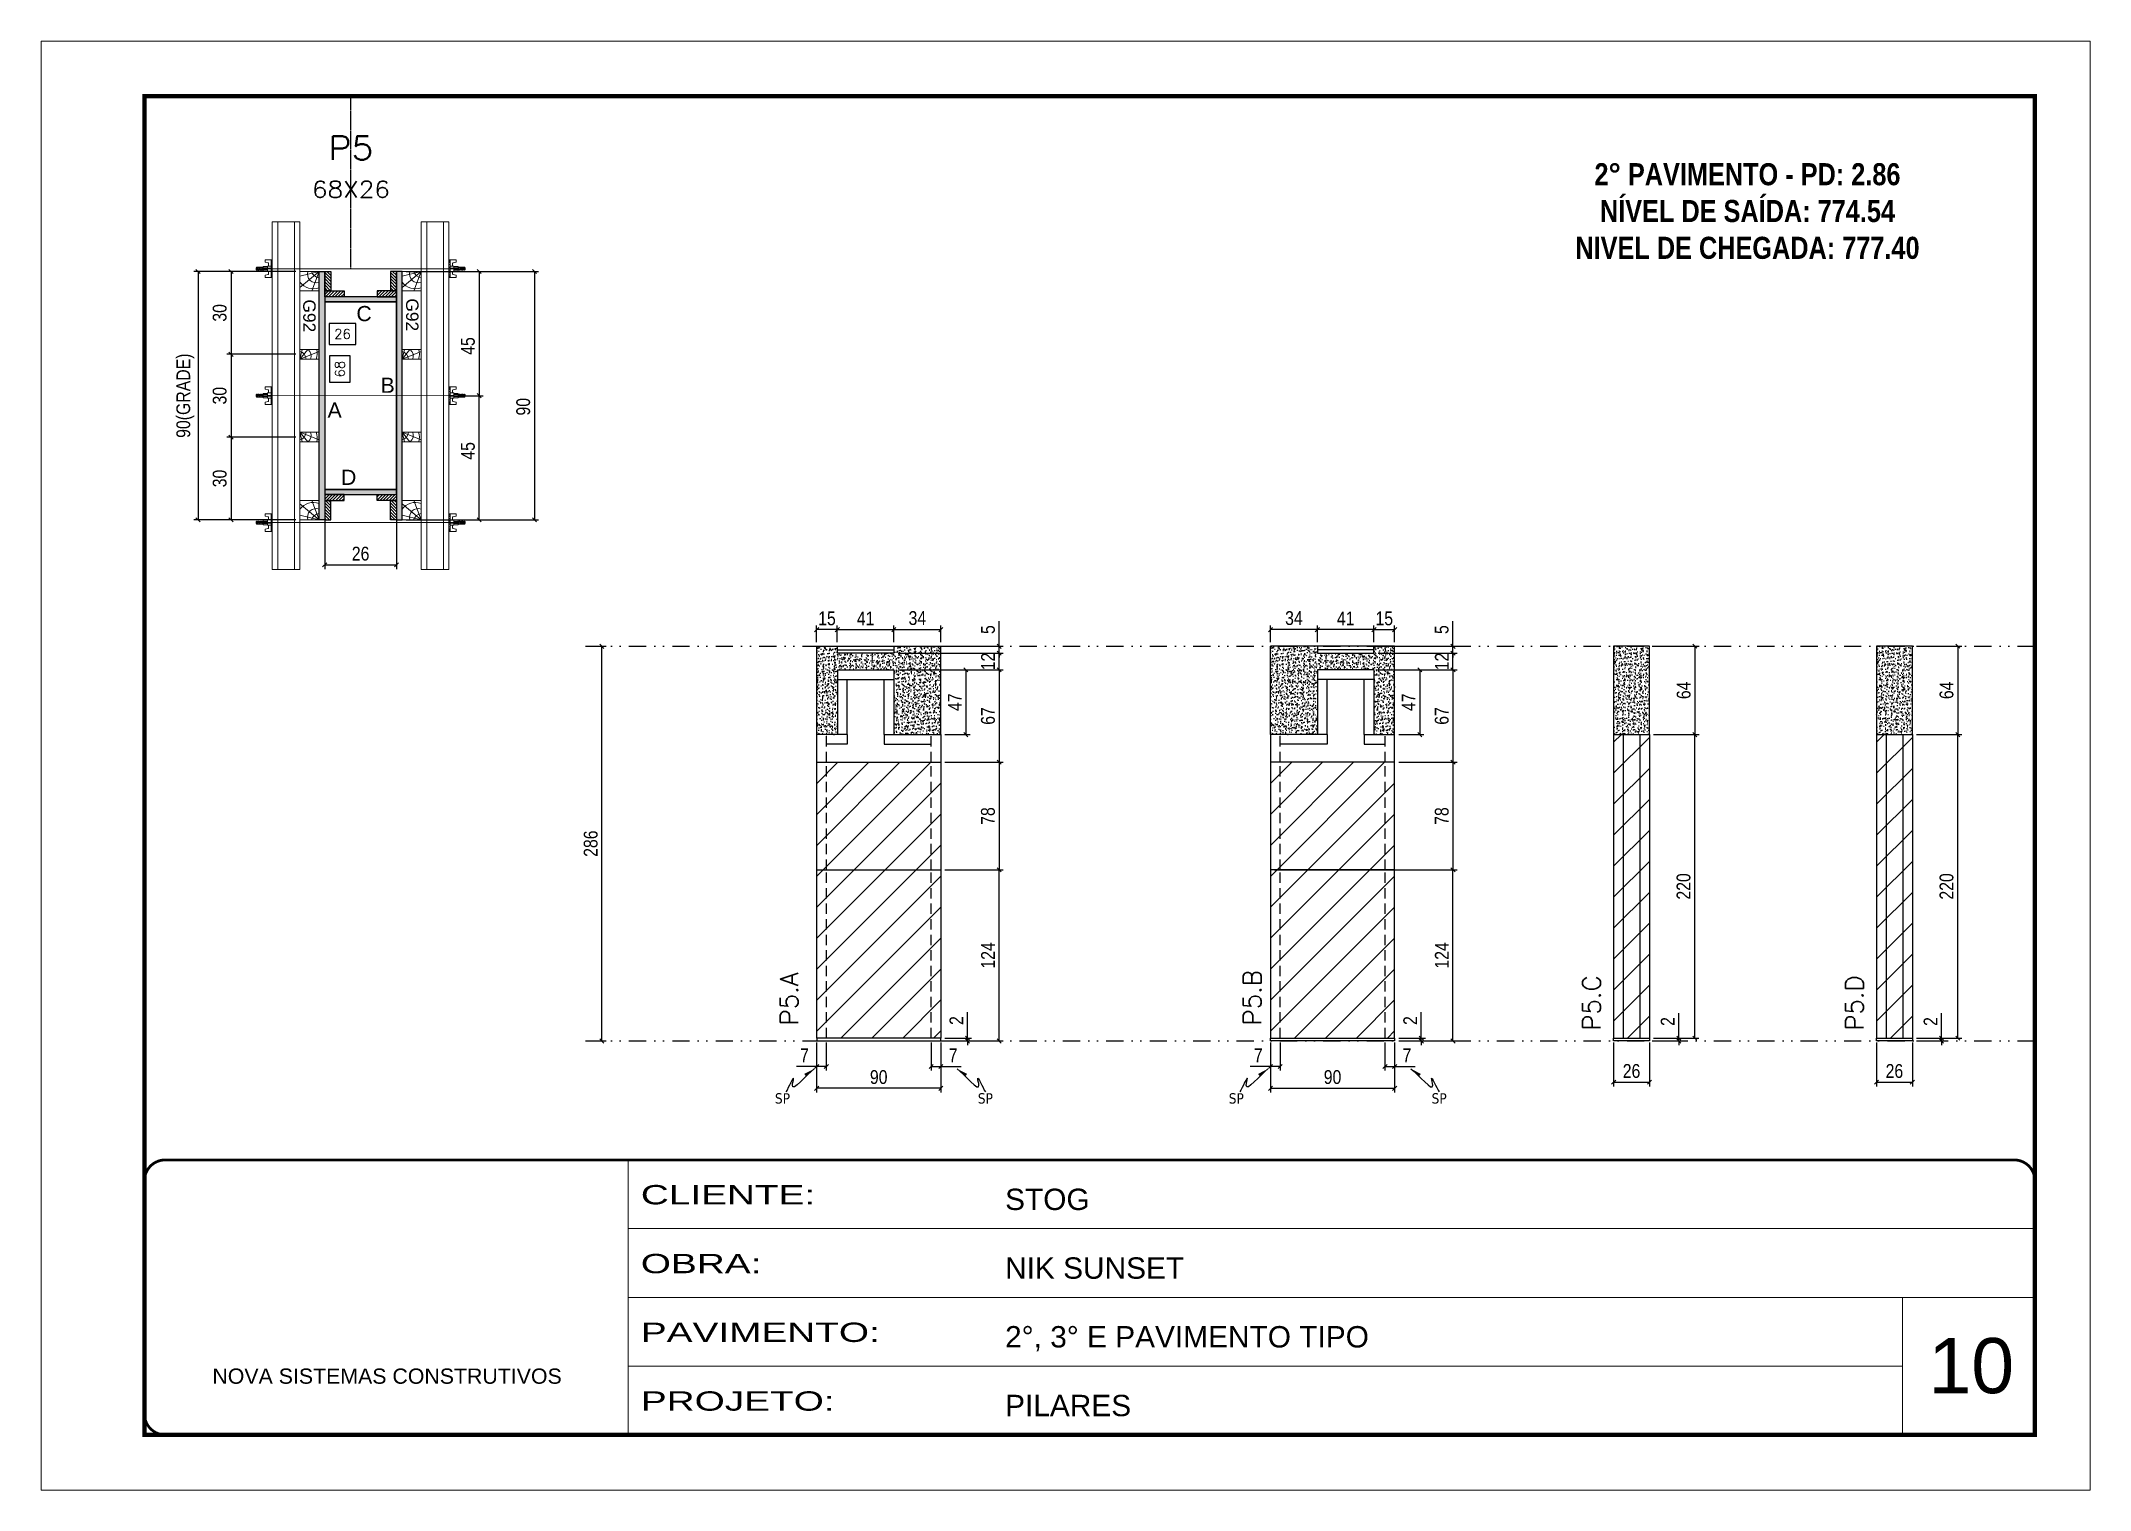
# Model space of a CAD drawing. Extents: x 808 to 7089, y -98 to 17032.
# Drawn here: x 2407 to 3892, y 13685 to 14735 of the extents above; entities that cross this region are included whole.
import ezdxf
from ezdxf.enums import TextEntityAlignment as Align

# ---------------------------------------------------------------- set-up
doc = ezdxf.new("R2010")
doc.units = 0
for name, pattern in [('CONTINUO', [0]), ('DASHED', [0.75, 0.5, -0.25]), ('DIVIDE2', [0.625, 0.25, -0.125, 0, -0.125, 0, -0.125]), ('HIDDEN', [0.375, 0.25, -0.125])]:
    doc.linetypes.add(name, pattern=pattern)
for name, color, linetype, lineweight in [('CARIMBO', 255, 'Continuous', 9), ('Folhas', 255, 'Continuous', 9), ('Hachura', 251, 'Continuous', 9), ('Madeira', 126, 'Continuous', 18), ('Perfil Metálico', 224, 'Continuous', 18), ('REAPROVEITAMENTO', 251, 'Continuous', 9), ('SARRAFO DE PRESSAO', 251, 'DASHED', 9), ('Texto Seção', 7, 'Continuous', 15)]:
    doc.layers.add(name, color=color, linetype=linetype, lineweight=lineweight)
for name, color, linetype in [('CHAPA', 1, 'Continuous'), ('COTA', 241, 'Continuous'), ('Cota Seção (2x)', 241, 'Continuous'), ('MEIO_PONT', 93, 'Continuous'), ('NOMENCLATURA', 7, 'Continuous'), ('Nível', 160, 'Continuous'), ('Painéis', 200, 'Continuous'), ('SARR_2.2x7', 40, 'Continuous'), ('SARR_EDITAR', 141, 'Continuous'), ('SARRAFO', 251, 'Continuous'), ('Sarrafo de Pressão', 42, 'HIDDEN'), ('texto', 7, 'Continuous'), ('Texto de Titulo', 7, 'Continuous'), ('Texto Qtd Sarr', 242, 'Continuous'), ('TEXTO_GERAL', 7, 'Continuous')]:
    doc.layers.add(name, color=color, linetype=linetype)
doc.styles.add('ARIAL', font='arial.ttf')
doc.styles.add('COTA TECNICA', font='techl___.ttf', dxfattribs={"height": 10})
doc.styles.add('COTA TECNICA 2X', font='techl___.ttf', dxfattribs={"height": 10})
doc.styles.add('COTA TECNICA-50', font='techl___.ttf', dxfattribs={"height": 10})
doc.styles.add('REGUA-120', font='ROMANS.shx', dxfattribs={"height": 15})
doc.styles.add('ROMANC', font='techb___.ttf', dxfattribs={"height": 2.5})
doc.styles.add('ROMANS', font='romans.shx')
doc.styles.add('SANSSERIF', font='sas_____.pfb')
doc.styles.get("Standard").update_dxf_attribs({"font": 'arial.ttf'})
doc.styles.add('Tecnologia', font='')
doc.styles.get('Tecnologia').set_extended_font_data('Forgotten Futurist')
doc.dimstyles.new('COTA PAINEL-50', dxfattribs={"dimtxt": 10, "dimasz": 3, "dimexe": 3, "dimexo": 3, "dimgap": 3, "dimtad": 1, "dimdec": 1, "dimzin": 12, "dimdsep": 46, "dimtxsty": 'COTA TECNICA-50', "dimblk1": 'OBLIQUE', "dimblk2": 'OBLIQUE', "dimsah": 1, "dimcen": 0.9, "dimclrd": 4, "dimclre": 4, "dimclrt": 240, "dimadec": 1, "dimazin": 3, "dimtfac": 1, "dimtdec": 1, "dimtmove": 0, "dimatfit": 3, "dimfxl": 1, "dimtolj": 1, "dimtzin": 12, "dimarcsym": 0})
doc.dimstyles.new('PAINEL', dxfattribs={"dimtxt": 10, "dimasz": 3, "dimexe": 3, "dimexo": 3, "dimgap": 3, "dimtad": 1, "dimdec": 1, "dimzin": 12, "dimdsep": 46, "dimtxsty": 'COTA TECNICA', "dimblk1": 'OBLIQUE', "dimblk2": 'OBLIQUE', "dimsah": 1, "dimcen": 0.9, "dimclrd": 4, "dimclre": 4, "dimclrt": 240, "dimadec": 1, "dimazin": 3, "dimtfac": 1, "dimtdec": 1, "dimtmove": 0, "dimatfit": 3, "dimfxl": 1, "dimtolj": 1, "dimtzin": 12, "dimarcsym": 0})
doc.dimstyles.new('SECAO PILAR', dxfattribs={"dimtxt": 10, "dimasz": 3, "dimexe": 3, "dimexo": 3, "dimgap": 3, "dimtad": 1, "dimdec": 1, "dimlfac": 0.5, "dimzin": 12, "dimdsep": 46, "dimtxsty": 'COTA TECNICA 2X', "dimblk1": 'OBLIQUE', "dimblk2": 'OBLIQUE', "dimsah": 1, "dimcen": 0.9, "dimclrd": 256, "dimclre": 256, "dimclrt": 256, "dimadec": 1, "dimazin": 3, "dimtfac": 1, "dimtdec": 1, "dimtmove": 0, "dimatfit": 3, "dimfxl": 1, "dimtolj": 1, "dimtzin": 12, "dimarcsym": 0})
doc.dimstyles.new('SECÇÃO 2', dxfattribs={"dimtxt": 7, "dimasz": 6, "dimexe": 0.18, "dimexo": 2, "dimgap": -4, "dimtad": 3, "dimdec": 1, "dimlfac": 0.5, "dimzin": 12, "dimdsep": 46, "dimtxsty": 'ROMANS', "dimblk": 'ARCHTICK', "dimcen": 0.09, "dimse1": 1, "dimse2": 1, "dimsd1": 1, "dimsd2": 1, "dimclrd": 180, "dimclre": 5, "dimclrt": 1, "dimadec": 0, "dimazin": 3, "dimtfac": 1, "dimtdec": 1, "dimtofl": 0, "dimtmove": 0, "dimatfit": 3, "dimldrblk": 'ARCHTICK', "dimfxl": 1, "dimtolj": 1, "dimtzin": 0, "dimarcsym": 0})
doc.dimstyles.get("Standard").update_dxf_attribs({"dimtxt": 0.18, "dimasz": 0.18, "dimexe": 0.18, "dimexo": 0.0625, "dimgap": 0.09, "dimtad": 0, "dimtih": 1, "dimtoh": 1, "dimdec": 4, "dimzin": 0, "dimdsep": 46, "dimtxsty": 'Standard', "dimcen": 0.09, "dimadec": 0, "dimazin": 0, "dimtfac": 1, "dimtdec": 4, "dimtofl": 0, "dimtmove": 0, "dimatfit": 3, "dimfxl": 1, "dimtolj": 1, "dimtzin": 0, "dimarcsym": 0})

msp = doc.modelspace()

# ---------------------------------------------------------------- texts
at = {"layer": 'CARIMBO', "style": 'ARIAL'}
msp.add_text('10', height=40, dxfattribs=at).set_placement((3774.53, 13755.47))
at = {"layer": 'NOMENCLATURA', "color": 2, "insert": (3643.41, 14673.47), "char_height": 16, "attachment_point": 2, "style": 'ROMANC'}
msp.add_mtext_dynamic_manual_height_columns('\\P2° PAVIMENTO - PD: 2.86\\PNÍVEL DE SAÍDA: 774.54\\PNIVEL DE CHEGADA: 777.40', width=328.3607, gutter_width=1, heights=[0], dxfattribs=at)
at = {"layer": 'texto', "color": 0, "char_height": 7.5, "attachment_point": 5}
for insert in [(2944.07, 13969.06), (3091.09, 13969.06), (3272.95, 13969.06), (3419.97, 13969.06)]:
    msp.add_mtext('{\\fTahoma|b0|i0|c0|p34;\\C4;SP}', dxfattribs=dict(at, insert=insert))
at = {"layer": 'Texto Seção', "char_height": 13, "width": 285.3299, "attachment_point": 7, "rotation": 90, "style": 'REGUA-120'}
for s, insert in [('P5.A', (2955.38, 14021.99)), ('P5.B', (3291.04, 14021.99)), ('P5.C', (3536.96, 14018.15)), ('\\pxt4;P5.D', (3727.45, 14018.15))]:
    msp.add_mtext(s, dxfattribs=dict(at, insert=insert))
at = {"layer": 'TEXTO_GERAL', "color": 0, "linetype": 'Continuous', "style": 'SANSSERIF'}
for p in [(2601.21, 14548.05), (2675.76, 14548.81)]:
    msp.add_text('G92', height=9, rotation=270, dxfattribs=at).set_placement(p, align=Align.MIDDLE_LEFT)
at = {"layer": 'TEXTO_GERAL', "style": 'ARIAL'}
for s, p in [('C', (2640.81, 14537.8)), ('B', (2657.92, 14485.88)), ('A', (2619.49, 14467.91)), ('D', (2629.69, 14419.15))]:
    msp.add_text(s, height=11, dxfattribs=at).set_placement(p, align=Align.MIDDLE_CENTER)

# ---------------------------------------------------------------- blocks, each defined once
blk = doc.blocks.new('9999999999')
at = {"color": 30, "linetype": 'CONTINUO'}
for p, q in [((98564.6, 34230.2), (98564.6, 34429.4)), ((98564.6, 34379.6), (99584, 34379.6)), ((98564.6, 34329.8), (99488, 34329.8)), ((99584, 34329.8), (99488, 34329.8)), ((99488, 34329.8), (99488, 34230.2)), ((98564.6, 34280), (99488, 34280))]:
    blk.add_line(p, q, dxfattribs=at)
at = {"color": 30, "linetype": 'CONTINUO', "const_width": 2}
blk.add_lwpolyline([(99584, 34230.2), (99584, 34414.4, 0.414214), (99569, 34429.4), (98229, 34429.4, 0.414214), (98214, 34414.4), (98214, 34245.2, 0.414214), (98229, 34230.2), (99584, 34230.2)], format="xyb", dxfattribs=at)
at = {"layer": 'Folhas'}
blk.add_lwpolyline([(98139, 34190.2), (99624, 34190.2), (99624, 35240.2), (98139, 35240.2)], close=True, dxfattribs=at)
at = {"layer": 'Folhas', "color": 30, "const_width": 3}
blk.add_lwpolyline([(98214, 34230.2), (99584, 34230.2), (99584, 35200.2), (98214, 35200.2)], close=True, dxfattribs=at)
at = {"color": 7, "linetype": 'Continuous', "ltscale": 5, "style": 'ARIAL'}
for s, height, p in [('STOG', 15.48, (98837.7, 34393.1)), ('NIK SUNSET', 15.48, (98837.7, 34343.3)), ('2°, 3° E PAVIMENTO TIPO', 15.483, (98837.7, 34293.5)), ('NOVA SISTEMAS CONSTRUTIVOS', 11.059, (98263.2, 34267.2)), ('PILARES', 15.48, (98837.7, 34243.7))]:
    blk.add_text(s, height=height, dxfattribs=at).set_placement(p)
at = {"layer": 'Folhas', "color": 7, "style": 'Tecnologia', "width": 1.5}
for s, p in [('CLIENTE:', (98573.7, 34397.2)), ('OBRA:', (98573.7, 34347.3)), ('PAVIMENTO:', (98573.7, 34297.5)), ('PROJETO:', (98573.7, 34247.7))]:
    blk.add_text(s, height=14, dxfattribs=at).set_placement(p)
blk = doc.blocks.new('titulo1')
at = {"layer": 'Defpoints', "color": 252, "linetype": 'HIDDEN', "ltscale": 2}
blk.add_line((0, 0), (0, 125), dxfattribs=at)
at = {"layer": 'Defpoints', "style": 'ROMANS', "oblique": 15}
blk.add_attdef('FOLHA', text='', height=10, dxfattribs=at).set_placement((0, 15.6), align=Align.MIDDLE_CENTER)
at = {"layer": 'Texto Qtd Sarr', "color": 3, "style": 'ROMANS', "oblique": 15}
for tag, height, p in [('TITULO', 17, (0, 71.4)), ('SEÇÃO', 12, (0, 41.5))]:
    blk.add_attdef(tag, text='', height=height, dxfattribs=at).set_placement(p, align=Align.MIDDLE_CENTER)
blk = doc.blocks.new('*D1506')
at = {"layer": 'Cota Seção (2x)', "color": 180, "lineweight": -2, "transparency": 16777216}
for p, q in [((2630.8, 14507.1), (2615.8, 14507.1)), ((2615.8, 14507.1), (2615.8, 14488.1)), ((2630.8, 14488.1), (2630.8, 14507.1)), ((2615.8, 14488.1), (2630.8, 14488.1))]:
    blk.add_line(p, q, dxfattribs=at)
at = {"layer": 'Defpoints', "color": 0, "transparency": 16777216}
for p in [(2612.3, 14546.3), (2612.3, 14410.3), (2634.8, 14410.3)]:
    blk.add_point(p, dxfattribs=at)
at = {"layer": 'Cota Seção (2x)', "color": 1, "transparency": 16777216, "insert": (2623.3, 14497.6), "char_height": 7, "attachment_point": 5, "rotation": 90, "style": 'ROMANS'}
blk.add_mtext('\\A1;68', dxfattribs=at)
blk = doc.blocks.new('_ArchTick')
at = {"color": 0, "linetype": 'ByBlock', "const_width": 0.15}
blk.add_lwpolyline([(-0.5, -0.5), (0.5, 0.5)], dxfattribs=at)
blk = doc.blocks.new('*D1507')
at = {"layer": 'Cota Seção (2x)', "color": 180, "lineweight": -2, "transparency": 16777216}
for p, q in [((2634.9, 14530.5), (2615.6, 14530.5)), ((2615.6, 14530.5), (2615.6, 14515.5)), ((2634.9, 14515.5), (2634.9, 14530.5)), ((2615.6, 14515.5), (2634.9, 14515.5))]:
    blk.add_line(p, q, dxfattribs=at)
at = {"layer": 'Defpoints', "color": 0, "transparency": 16777216}
for p in [(2612.3, 14546.3), (2664.3, 14546.3), (2664.3, 14511.5)]:
    blk.add_point(p, dxfattribs=at)
at = {"layer": 'Cota Seção (2x)', "color": 1, "transparency": 16777216, "insert": (2625.2, 14523), "char_height": 7, "attachment_point": 5, "style": 'ROMANS'}
blk.add_mtext('\\A1;26', dxfattribs=at)
blk = doc.blocks.new('_Oblique')
at = {"color": 0, "linetype": 'ByBlock', "lineweight": -2}
blk.add_line((-0.5, -0.5), (0.5, 0.5), dxfattribs=at)
blk = doc.blocks.new('*D2055')
at = {"layer": 'Cota Seção (2x)', "lineweight": -2, "transparency": 16777216}
for p, q in [((2612.3, 14403.7), (2612.3, 14352.7)), ((2664.3, 14403.7), (2664.3, 14352.7)), ((2612.3, 14355.7), (2664.3, 14355.7))]:
    blk.add_line(p, q, dxfattribs=at)
at = {"layer": 'Defpoints', "color": 0, "transparency": 16777216}
for p in [(2612.3, 14406.7), (2664.3, 14406.7), (2664.3, 14355.7)]:
    blk.add_point(p, dxfattribs=at)
at = {"layer": 'Cota Seção (2x)', "lineweight": -2, "transparency": 16777216, "xscale": 3, "yscale": 3, "zscale": 3, "rotation": 180}
blk.add_blockref('_Oblique', (2612.3, 14355.7), dxfattribs=at)
at = {"layer": 'Cota Seção (2x)', "lineweight": -2, "transparency": 16777216, "xscale": 3, "yscale": 3, "zscale": 3}
blk.add_blockref('_Oblique', (2664.3, 14355.7), dxfattribs=at)
at = {"layer": 'Cota Seção (2x)', "transparency": 16777216, "insert": (2638.3, 14363.8), "char_height": 10, "attachment_point": 5, "style": 'COTA TECNICA 2X'}
blk.add_mtext('\\A1;26', dxfattribs=at)
blk = doc.blocks.new('*D1508')
at = {"layer": 'Cota Seção (2x)', "lineweight": -2, "transparency": 16777216}
for p, q in [((2591.3, 14568.3), (2517.5, 14568.3)), ((2520.5, 14568.3), (2520.5, 14388.3)), ((2591.3, 14388.3), (2517.5, 14388.3))]:
    blk.add_line(p, q, dxfattribs=at)
at = {"layer": 'Defpoints', "color": 0, "transparency": 16777216}
for p in [(2594.3, 14568.3), (2520.5, 14388.3), (2594.3, 14388.3)]:
    blk.add_point(p, dxfattribs=at)
at = {"layer": 'Cota Seção (2x)', "lineweight": -2, "transparency": 16777216, "xscale": 3, "yscale": 3, "zscale": 3}
for p, rotation in [((2520.5, 14568.3), 90), ((2520.5, 14388.3), 270)]:
    blk.add_blockref('_Oblique', p, dxfattribs=dict(at, rotation=rotation))
at = {"layer": 'Cota Seção (2x)', "transparency": 16777216, "insert": (2511.3, 14478.3), "char_height": 10, "attachment_point": 5, "rotation": 90, "style": 'COTA TECNICA 2X'}
blk.add_mtext('\\A1;90(GRADE)', dxfattribs=at)
blk = doc.blocks.new('*D1509')
at = {"layer": 'Cota Seção (2x)', "lineweight": -2, "transparency": 16777216}
for p, q in [((2591.3, 14448.3), (2541.4, 14448.3)), ((2544.4, 14448.3), (2544.4, 14388.3)), ((2591.3, 14388.3), (2541.4, 14388.3))]:
    blk.add_line(p, q, dxfattribs=at)
at = {"layer": 'Defpoints', "color": 0, "transparency": 16777216}
for p in [(2594.3, 14448.3), (2544.4, 14388.3), (2594.3, 14388.3)]:
    blk.add_point(p, dxfattribs=at)
at = {"layer": 'Cota Seção (2x)', "lineweight": -2, "transparency": 16777216, "xscale": 3, "yscale": 3, "zscale": 3}
for p, rotation in [((2544.4, 14448.3), 90), ((2544.4, 14388.3), 270)]:
    blk.add_blockref('_Oblique', p, dxfattribs=dict(at, rotation=rotation))
at = {"layer": 'Cota Seção (2x)', "transparency": 16777216, "insert": (2536.2, 14418.3), "char_height": 10, "attachment_point": 5, "rotation": 90, "style": 'COTA TECNICA 2X'}
blk.add_mtext('\\A1;30', dxfattribs=at)
blk = doc.blocks.new('*D1510')
at = {"layer": 'Cota Seção (2x)', "lineweight": -2, "transparency": 16777216}
for p, q in [((2591.3, 14568.3), (2541.4, 14568.3)), ((2544.4, 14568.3), (2544.4, 14508.3)), ((2591.3, 14508.3), (2541.4, 14508.3))]:
    blk.add_line(p, q, dxfattribs=at)
at = {"layer": 'Defpoints', "color": 0, "transparency": 16777216}
for p in [(2594.3, 14568.3), (2544.4, 14508.3), (2594.3, 14508.3)]:
    blk.add_point(p, dxfattribs=at)
at = {"layer": 'Cota Seção (2x)', "lineweight": -2, "transparency": 16777216, "xscale": 3, "yscale": 3, "zscale": 3}
for p, rotation in [((2544.4, 14568.3), 90), ((2544.4, 14508.3), 270)]:
    blk.add_blockref('_Oblique', p, dxfattribs=dict(at, rotation=rotation))
at = {"layer": 'Cota Seção (2x)', "transparency": 16777216, "insert": (2536.2, 14538.3), "char_height": 10, "attachment_point": 5, "rotation": 90, "style": 'COTA TECNICA 2X'}
blk.add_mtext('\\A1;30', dxfattribs=at)
blk = doc.blocks.new('*D1511')
at = {"layer": 'Cota Seção (2x)', "lineweight": -2, "transparency": 16777216}
for p, q in [((2591.3, 14508.3), (2541.4, 14508.3)), ((2544.4, 14508.3), (2544.4, 14448.3)), ((2591.3, 14448.3), (2541.4, 14448.3))]:
    blk.add_line(p, q, dxfattribs=at)
at = {"layer": 'Defpoints', "color": 0, "transparency": 16777216}
for p in [(2594.3, 14508.3), (2544.4, 14448.3), (2594.3, 14448.3)]:
    blk.add_point(p, dxfattribs=at)
at = {"layer": 'Cota Seção (2x)', "lineweight": -2, "transparency": 16777216, "xscale": 3, "yscale": 3, "zscale": 3}
for p, rotation in [((2544.4, 14508.3), 90), ((2544.4, 14448.3), 270)]:
    blk.add_blockref('_Oblique', p, dxfattribs=dict(at, rotation=rotation))
at = {"layer": 'Cota Seção (2x)', "transparency": 16777216, "insert": (2536.2, 14478.3), "char_height": 10, "attachment_point": 5, "rotation": 90, "style": 'COTA TECNICA 2X'}
blk.add_mtext('\\A1;30', dxfattribs=at)
blk = doc.blocks.new('*D1512')
at = {"layer": 'Cota Seção (2x)', "lineweight": -2, "transparency": 16777216}
for p, q in [((2671.3, 14568.3), (2767.3, 14568.3)), ((2764.3, 14568.3), (2764.3, 14388.3)), ((2671.3, 14388.3), (2767.3, 14388.3))]:
    blk.add_line(p, q, dxfattribs=at)
at = {"layer": 'Defpoints', "color": 0, "transparency": 16777216}
for p in [(2668.3, 14568.3), (2668.3, 14388.3), (2764.3, 14388.3)]:
    blk.add_point(p, dxfattribs=at)
at = {"layer": 'Cota Seção (2x)', "lineweight": -2, "transparency": 16777216, "xscale": 3, "yscale": 3, "zscale": 3}
for p, rotation in [((2764.3, 14568.3), 90), ((2764.3, 14388.3), 270)]:
    blk.add_blockref('_Oblique', p, dxfattribs=dict(at, rotation=rotation))
at = {"layer": 'Cota Seção (2x)', "transparency": 16777216, "insert": (2756.2, 14470.3), "char_height": 10, "attachment_point": 5, "rotation": 90, "style": 'COTA TECNICA 2X'}
blk.add_mtext('\\A1;90', dxfattribs=at)
blk = doc.blocks.new('*D1513')
at = {"layer": 'Cota Seção (2x)', "lineweight": -2, "transparency": 16777216}
for p, q in [((2705.3, 14568.3), (2727.2, 14568.3)), ((2724.2, 14568.3), (2724.2, 14478.3)), ((2705.3, 14478.3), (2727.2, 14478.3))]:
    blk.add_line(p, q, dxfattribs=at)
at = {"layer": 'Defpoints', "color": 0, "transparency": 16777216}
for p in [(2702.3, 14568.3), (2702.3, 14478.3), (2724.2, 14478.3)]:
    blk.add_point(p, dxfattribs=at)
at = {"layer": 'Cota Seção (2x)', "lineweight": -2, "transparency": 16777216, "xscale": 3, "yscale": 3, "zscale": 3}
for p, rotation in [((2724.2, 14568.3), 90), ((2724.2, 14478.3), 270)]:
    blk.add_blockref('_Oblique', p, dxfattribs=dict(at, rotation=rotation))
at = {"layer": 'Cota Seção (2x)', "transparency": 16777216, "insert": (2716.1, 14514.3), "char_height": 10, "attachment_point": 5, "rotation": 90, "style": 'COTA TECNICA 2X'}
blk.add_mtext('\\A1;45', dxfattribs=at)
blk = doc.blocks.new('*D1514')
at = {"layer": 'Cota Seção (2x)', "lineweight": -2, "transparency": 16777216}
for p, q in [((2705.3, 14478.3), (2727.2, 14478.3)), ((2724.2, 14388.3), (2724.2, 14478.3)), ((2705.3, 14388.3), (2727.2, 14388.3))]:
    blk.add_line(p, q, dxfattribs=at)
at = {"layer": 'Defpoints', "color": 0, "transparency": 16777216}
for p in [(2702.3, 14478.3), (2724.2, 14478.3), (2702.3, 14388.3)]:
    blk.add_point(p, dxfattribs=at)
at = {"layer": 'Cota Seção (2x)', "lineweight": -2, "transparency": 16777216, "xscale": 3, "yscale": 3, "zscale": 3}
for p, rotation in [((2724.2, 14478.3), 90), ((2724.2, 14388.3), 270)]:
    blk.add_blockref('_Oblique', p, dxfattribs=dict(at, rotation=rotation))
at = {"layer": 'Cota Seção (2x)', "transparency": 16777216, "insert": (2716.1, 14438.3), "char_height": 10, "attachment_point": 5, "rotation": 90, "style": 'COTA TECNICA 2X'}
blk.add_mtext('\\A1;45', dxfattribs=at)
blk = doc.blocks.new('C')
at = {"layer": 'Hachura', "color": 0}
for p, q in [((0, 3.22), (0, -3.22)), ((0.45, 3.22), (0, 3.22)), ((0.46, 3.16), (0, 3.16)), ((0.46, 3.05), (0, 3.05)), ((0.46, 2.88), (0, 2.88)), ((0, 2.75), (0, -1.16)), ((0.46, 2.65), (0, 2.65)), ((0.46, 2.23), (0, 2.23)), ((0.46, 1.51), (0, 1.51)), ((0.39, 0.49), (0.17, 0.49)), ((0.45, -3.23), (0.45, 3.22)), ((0.45, 3.22), (2.58, 3.22)), ((1.74, 0.97), (0.45, 0.97)), ((1.45, 0.1), (0.45, 0.1)), ((1.35, 1.94), (1.35, 0.96)), ((2.58, 2.39), (1.47, 2.09)), ((1.74, -0.97), (1.74, 0.97)), ((1.74, 0.97), (1.74, 0.84)), ((1.74, 0.97), (1.74, 0.84)), ((1.74, 0.84), (3.35, 0.84)), ((3.35, 0.45), (1.74, 0.45)), ((2.58, 3.22), (2.58, 2.39)), ((3.32, 0.84), (3.32, -0.84)), ((3.35, 0.84), (3.35, -0.84)), ((3.68, 0.45), (3.35, 0.45)), ((3.84, -0.52), (3.35, 0.45)), ((3.35, 0.06), (3.67, -0.57)), ((3.68, 0.45), (4.16, -0.52)), ((3.72, 0.5), (4.25, -0.57)), ((4.37, -0.55), (3.83, 0.53)), ((4.15, 0.45), (3.93, 0.45)), ((4.42, -0.52), (3.93, 0.45)), ((4.15, 0.45), (4.26, 0.45)), ((4.26, 0.45), (4.74, -0.52)), ((4.3, 0.5), (4.83, -0.57)), ((4.95, -0.55), (4.41, 0.53)), ((4.51, 0.45), (4.84, 0.45)), ((5, -0.52), (4.51, 0.45)), ((4.84, 0.45), (5.32, -0.52)), ((4.88, 0.5), (5.41, -0.57)), ((5.53, -0.55), (4.99, 0.53)), ((5.58, -0.52), (5.09, 0.45)), ((5.42, 0.45), (5.09, 0.45)), ((5.58, -0.52), (5.09, 0.45)), ((5.42, 0.45), (5.74, -0.19)), ((5.46, 0.5), (5.74, -0.07)), ((5.74, 0.19), (5.57, 0.53)), ((5.74, 0.32), (5.68, 0.45)), ((5.68, 0.45), (5.74, 0.45)), ((5.74, 0.45), (5.9, 0.29)), ((5.74, 0.45), (5.74, -0.52)), ((5.9, -0.36), (5.9, 0.29)), ((0.45, 0), (0, 0)), ((0.46, -1.52), (0, -1.52)), ((0.46, -2.23), (0, -2.23)), ((0.46, -2.65), (0, -2.65)), ((0.46, -2.88), (0, -2.88)), ((0.46, -3.05), (0, -3.05)), ((0.46, -3.16), (0, -3.16)), ((0, -3.22), (2.57, -3.22)), ((0.08, -0.48), (0.29, -0.48)), ((0.29, -0.48), (0.4, -0.48)), ((0.45, 0), (0.45, -0.97)), ((0.45, -0.16), (1.45, -0.16)), ((0.45, -0.65), (0.45, -0.32)), ((0.45, -3.23), (0.45, -0.65)), ((0.45, -0.97), (1.74, -0.97)), ((1.35, -1.94), (1.35, -0.97)), ((2.58, -2.39), (1.47, -2.1)), ((3.35, -0.32), (1.74, -0.32)), ((3.35, -0.84), (1.74, -0.84)), ((2.58, -3.23), (2.58, -2.39)), ((3.35, -0.07), (3.58, -0.52)), ((3.35, -0.52), (3.58, -0.52)), ((3.84, -0.52), (4.16, -0.52)), ((4.42, -0.52), (4.74, -0.52)), ((4.63, -0.52), (4.74, -0.52)), ((5, -0.52), (5.32, -0.52)), ((5.58, -0.52), (5.74, -0.52)), ((5.74, -0.52), (5.9, -0.36)), ((5.74, -0.52), (5.74, -0.52))]:
    blk.add_line(p, q, dxfattribs=at)
for centre, radius, start, end in [((1.52, 1.94), 0.161, 104.74356, 180), ((1.44, -0.03), 0.129, 272.69497, 87.30503), ((3.81, 0.39), 0.143, 25.56881, 154.43119), ((4.39, 0.39), 0.143, 25.56881, 154.43119), ((4.97, 0.39), 0.143, 25.56881, 154.43119), ((5.55, 0.39), 0.143, 25.56881, 154.43119), ((0.17, -0.37), 0.174, 221.74404, 317.85924), ((1.52, -1.94), 0.161, 180, 255.25644), ((3.71, -0.4), 0.174, 222.14076, 318.25596), ((4.29, -0.4), 0.174, 222.14076, 318.25596), ((4.87, -0.4), 0.174, 222.14076, 318.25596), ((5.45, -0.4), 0.174, 222.14076, 318.25596), ((5.61, -0.4), 0.174, 317.85924, 318.25596)]:
    blk.add_arc(centre, radius, start, end, dxfattribs=at)
blk = doc.blocks.new('PONTALETE')
at = {"layer": 'Madeira'}
for q in [(2.71, 7), (7, 5.76), (7, 1.74)]:
    blk.add_line((0, 0), q, dxfattribs=at)
blk.add_lwpolyline([(0, 0), (7, 0), (7, 7), (0, 7)], close=True, dxfattribs=at)
for centre, radius, start, end in [((2.04, 0.06), 6.23, 37.28179, 109.09128), ((1.09, 0.9), 3.19, 343.60304, 109.98471), ((-0.21, -0.78), 3.09, 14.63219, 86.0383)]:
    blk.add_arc(centre, radius, start, end, dxfattribs=at)
blk = doc.blocks.new('MEIO PONTALETE')
at = {"layer": 'Madeira'}
for q in [(2.71, 7), (3.5, 2.88), (3.5, 0.87)]:
    blk.add_line((0, 0), q, dxfattribs=at)
blk.add_lwpolyline([(0, 0), (3.5, 0), (3.5, 7), (0, 7)], close=True, dxfattribs=at)
for centre, radius, start, end in [((2.04, 0.06), 6.23, 76.44987, 109.09128), ((1.09, 0.9), 3.19, 40.90626, 109.98471), ((-0.21, -0.78), 3.09, 14.63219, 86.0383)]:
    blk.add_arc(centre, radius, start, end, dxfattribs=at)
blk = doc.blocks.new('*D2056')
at = {"layer": 'COTA', "color": 4, "lineweight": -2, "transparency": 16777216}
for p, q in [((2804.3, 14296.7), (2816.2, 14296.7)), ((2813.2, 14010.7), (2813.2, 14296.7)), ((2804.3, 14010.7), (2816.2, 14010.7))]:
    blk.add_line(p, q, dxfattribs=at)
at = {"layer": 'Defpoints', "color": 0, "transparency": 16777216}
for p in [(2801.3, 14296.7), (2813.2, 14296.7), (2801.3, 14010.7)]:
    blk.add_point(p, dxfattribs=at)
at = {"layer": 'COTA', "color": 4, "lineweight": -2, "transparency": 16777216, "xscale": 3, "yscale": 3, "zscale": 3}
for p, rotation in [((2813.2, 14296.7), 90), ((2813.2, 14010.7), 270)]:
    blk.add_blockref('_Oblique', p, dxfattribs=dict(at, rotation=rotation))
at = {"layer": 'COTA', "color": 240, "transparency": 16777216, "insert": (2805.1, 14153.7), "char_height": 10, "attachment_point": 5, "rotation": 90, "style": 'COTA TECNICA-50'}
blk.add_mtext('\\A1;286', dxfattribs=at)
blk = doc.blocks.new('*D1515')
at = {"layer": 'COTA', "color": 4, "lineweight": -2, "transparency": 16777216}
for p, q in [((2968.8, 14009.7), (2968.8, 13973.4)), ((3058.8, 14009.7), (3058.8, 13973.4)), ((3058.8, 13976.4), (2968.8, 13976.4))]:
    blk.add_line(p, q, dxfattribs=at)
at = {"layer": 'Defpoints', "color": 0, "transparency": 16777216}
for p in [(2968.8, 14012.7), (3058.8, 14012.7), (2968.8, 13976.4)]:
    blk.add_point(p, dxfattribs=at)
at = {"layer": 'COTA', "color": 4, "lineweight": -2, "transparency": 16777216, "xscale": 3, "yscale": 3, "zscale": 3, "rotation": 180}
blk.add_blockref('_Oblique', (2968.8, 13976.4), dxfattribs=at)
at = {"layer": 'COTA', "color": 4, "lineweight": -2, "transparency": 16777216, "xscale": 3, "yscale": 3, "zscale": 3}
blk.add_blockref('_Oblique', (3058.8, 13976.4), dxfattribs=at)
at = {"layer": 'COTA', "color": 240, "transparency": 16777216, "insert": (3013.8, 13984.5), "char_height": 10, "attachment_point": 5, "style": 'COTA TECNICA'}
blk.add_mtext('\\A1;90', dxfattribs=at)
blk = doc.blocks.new('*D1516')
at = {"layer": 'COTA', "color": 4, "lineweight": -2, "transparency": 16777216}
for p, q in [((3051.8, 14009.7), (3051.8, 13989.2)), ((3058.8, 14007.7), (3058.8, 13989.2)), ((3051.8, 13992.2), (3058.8, 13992.2)), ((3058.8, 13992.2), (3073.6, 13992.2))]:
    blk.add_line(p, q, dxfattribs=at)
at = {"layer": 'Defpoints', "color": 0, "transparency": 16777216}
for p in [(3051.8, 14012.7), (3058.8, 14010.7), (3058.8, 13992.2)]:
    blk.add_point(p, dxfattribs=at)
at = {"layer": 'COTA', "color": 4, "lineweight": -2, "transparency": 16777216, "xscale": 3, "yscale": 3, "zscale": 3, "rotation": 180}
blk.add_blockref('_Oblique', (3051.8, 13992.2), dxfattribs=at)
at = {"layer": 'COTA', "color": 4, "lineweight": -2, "transparency": 16777216, "xscale": 3, "yscale": 3, "zscale": 3}
blk.add_blockref('_Oblique', (3058.8, 13992.2), dxfattribs=at)
at = {"layer": 'COTA', "color": 240, "transparency": 16777216, "insert": (3067.7, 14000.3), "char_height": 10, "attachment_point": 5, "style": 'COTA TECNICA-50'}
blk.add_mtext('\\A1;7', dxfattribs=at)
blk = doc.blocks.new('*D1517')
at = {"layer": 'COTA', "color": 4, "lineweight": -2, "transparency": 16777216}
for p, q in [((2968.8, 14007.7), (2968.8, 13989.2)), ((2975.8, 14009.7), (2975.8, 13989.2)), ((2968.8, 13992.2), (2954.1, 13992.2)), ((2975.8, 13992.2), (2968.8, 13992.2))]:
    blk.add_line(p, q, dxfattribs=at)
at = {"layer": 'Defpoints', "color": 0, "transparency": 16777216}
for p in [(2968.8, 14010.7), (2975.8, 14012.7), (2968.8, 13992.2)]:
    blk.add_point(p, dxfattribs=at)
at = {"layer": 'COTA', "color": 4, "lineweight": -2, "transparency": 16777216, "xscale": 3, "yscale": 3, "zscale": 3, "rotation": 180}
blk.add_blockref('_Oblique', (2968.8, 13992.2), dxfattribs=at)
at = {"layer": 'COTA', "color": 4, "lineweight": -2, "transparency": 16777216, "xscale": 3, "yscale": 3, "zscale": 3}
blk.add_blockref('_Oblique', (2975.8, 13992.2), dxfattribs=at)
at = {"layer": 'COTA', "color": 240, "transparency": 16777216, "insert": (2960, 14000.3), "char_height": 10, "attachment_point": 5, "style": 'COTA TECNICA-50'}
blk.add_mtext('\\A1;7', dxfattribs=at)
blk = doc.blocks.new('*D1518')
at = {"layer": 'COTA', "color": 4, "linetype": 'ByBlock', "lineweight": -2, "transparency": 16777216}
for p, q in [((3061.8, 14134.7), (3104.1, 14134.7)), ((3101.1, 14010.7), (3101.1, 14134.7)), ((3061.8, 14010.7), (3104.1, 14010.7))]:
    blk.add_line(p, q, dxfattribs=at)
at = {"layer": 'Defpoints', "color": 0, "linetype": 'ByBlock', "transparency": 16777216}
for p in [(3058.8, 14134.7), (3101.1, 14134.7), (3058.8, 14010.7)]:
    blk.add_point(p, dxfattribs=at)
at = {"layer": 'COTA', "color": 4, "linetype": 'ByBlock', "lineweight": -2, "transparency": 16777216, "xscale": 3, "yscale": 3, "zscale": 3}
for p, rotation in [((3101.1, 14134.7), 90), ((3101.1, 14010.7), 270)]:
    blk.add_blockref('_Oblique', p, dxfattribs=dict(at, rotation=rotation))
at = {"layer": 'COTA', "color": 240, "linetype": 'ByBlock', "transparency": 16777216, "insert": (3093, 14072.7), "char_height": 10, "attachment_point": 5, "rotation": 90, "style": 'COTA TECNICA'}
blk.add_mtext('\\A1;124', dxfattribs=at)
blk = doc.blocks.new('*D1519')
at = {"layer": 'COTA', "color": 4, "lineweight": -2, "transparency": 16777216}
for p, q in [((3078.1, 14012.7), (3078.1, 14031.5)), ((3061.8, 14012.7), (3081.1, 14012.7)), ((3061.8, 14010.7), (3081.1, 14010.7)), ((3078.1, 14010.7), (3078.1, 14012.7)), ((3078.1, 14010.7), (3078.1, 14007.7))]:
    blk.add_line(p, q, dxfattribs=at)
at = {"layer": 'Defpoints', "color": 0, "transparency": 16777216}
for p in [(3058.8, 14012.7), (3058.8, 14010.7), (3078.1, 14010.7)]:
    blk.add_point(p, dxfattribs=at)
at = {"layer": 'COTA', "color": 4, "lineweight": -2, "transparency": 16777216, "xscale": 3, "yscale": 3, "zscale": 3}
for p, rotation in [((3078.1, 14012.7), 270), ((3078.1, 14010.7), 90)]:
    blk.add_blockref('_Oblique', p, dxfattribs=dict(at, rotation=rotation))
at = {"layer": 'COTA', "color": 240, "transparency": 16777216, "insert": (3070.1, 14025.5), "char_height": 10, "attachment_point": 5, "rotation": 90, "style": 'COTA TECNICA-50'}
blk.add_mtext('\\A1;2', dxfattribs=at)
blk = doc.blocks.new('*D1520')
at = {"layer": 'COTA', "color": 4, "linetype": 'ByBlock', "lineweight": -2, "transparency": 16777216}
for p, q in [((3061.8, 14134.7), (3104.1, 14134.7)), ((3101.1, 14010.7), (3101.1, 14134.7)), ((3061.8, 14010.7), (3104.1, 14010.7))]:
    blk.add_line(p, q, dxfattribs=at)
at = {"layer": 'Defpoints', "color": 0, "linetype": 'ByBlock', "transparency": 16777216}
for p in [(3058.8, 14134.7), (3101.1, 14134.7), (3058.8, 14010.7)]:
    blk.add_point(p, dxfattribs=at)
at = {"layer": 'COTA', "color": 4, "linetype": 'ByBlock', "lineweight": -2, "transparency": 16777216, "xscale": 3, "yscale": 3, "zscale": 3}
for p, rotation in [((3101.1, 14134.7), 90), ((3101.1, 14010.7), 270)]:
    blk.add_blockref('_Oblique', p, dxfattribs=dict(at, rotation=rotation))
at = {"layer": 'COTA', "color": 240, "linetype": 'ByBlock', "transparency": 16777216, "insert": (3093, 14072.7), "char_height": 10, "attachment_point": 5, "rotation": 90, "style": 'COTA TECNICA'}
blk.add_mtext('\\A1;124', dxfattribs=at)
blk = doc.blocks.new('*D1521')
at = {"layer": 'COTA', "color": 4, "lineweight": -2, "transparency": 16777216}
for p, q in [((3024.8, 14299.7), (3024.8, 14311.8)), ((3024.8, 14308.8), (3058.8, 14308.8)), ((3058.8, 14299.7), (3058.8, 14311.8))]:
    blk.add_line(p, q, dxfattribs=at)
at = {"layer": 'Defpoints', "color": 0, "transparency": 16777216}
for p in [(3058.8, 14308.8), (3024.8, 14296.7), (3058.8, 14296.7)]:
    blk.add_point(p, dxfattribs=at)
at = {"layer": 'COTA', "color": 4, "lineweight": -2, "transparency": 16777216, "xscale": 3, "yscale": 3, "zscale": 3, "rotation": 180}
blk.add_blockref('_Oblique', (3024.8, 14308.8), dxfattribs=at)
at = {"layer": 'COTA', "color": 4, "lineweight": -2, "transparency": 16777216, "xscale": 3, "yscale": 3, "zscale": 3}
blk.add_blockref('_Oblique', (3058.8, 14308.8), dxfattribs=at)
at = {"layer": 'COTA', "color": 240, "transparency": 16777216, "insert": (3041.8, 14317.1), "char_height": 10, "attachment_point": 5, "style": 'COTA TECNICA-50'}
blk.add_mtext('\\A1;34', dxfattribs=at)
blk = doc.blocks.new('*D1522')
at = {"layer": 'COTA', "color": 4, "lineweight": -2, "transparency": 16777216}
for p, q in [((3736.9, 14009.7), (3736.9, 13977.8)), ((3762.9, 14009.7), (3762.9, 13977.8)), ((3736.9, 13980.8), (3762.9, 13980.8))]:
    blk.add_line(p, q, dxfattribs=at)
at = {"layer": 'Defpoints', "color": 0, "transparency": 16777216}
for p in [(3736.9, 14012.7), (3762.9, 14012.7), (3762.9, 13980.8)]:
    blk.add_point(p, dxfattribs=at)
at = {"layer": 'COTA', "color": 4, "lineweight": -2, "transparency": 16777216, "xscale": 3, "yscale": 3, "zscale": 3, "rotation": 180}
blk.add_blockref('_Oblique', (3736.9, 13980.8), dxfattribs=at)
at = {"layer": 'COTA', "color": 4, "lineweight": -2, "transparency": 16777216, "xscale": 3, "yscale": 3, "zscale": 3}
blk.add_blockref('_Oblique', (3762.9, 13980.8), dxfattribs=at)
at = {"layer": 'COTA', "color": 240, "transparency": 16777216, "insert": (3749.9, 13988.9), "char_height": 10, "attachment_point": 5, "style": 'COTA TECNICA'}
blk.add_mtext('\\A1;26', dxfattribs=at)
blk = doc.blocks.new('*D1523')
at = {"layer": 'COTA', "color": 4, "lineweight": -2, "transparency": 16777216}
for p, q in [((3784.1, 14012.7), (3784.1, 14030.9)), ((3765.9, 14012.7), (3787.1, 14012.7)), ((3765.9, 14010.7), (3787.1, 14010.7)), ((3784.1, 14010.7), (3784.1, 14012.7)), ((3784.1, 14010.7), (3784.1, 14007.7))]:
    blk.add_line(p, q, dxfattribs=at)
at = {"layer": 'Defpoints', "color": 0, "transparency": 16777216}
for p in [(3762.9, 14012.7), (3762.9, 14010.7), (3784.1, 14012.7)]:
    blk.add_point(p, dxfattribs=at)
at = {"layer": 'COTA', "color": 4, "lineweight": -2, "transparency": 16777216, "xscale": 3, "yscale": 3, "zscale": 3}
for p, rotation in [((3784.1, 14012.7), 270), ((3784.1, 14010.7), 90)]:
    blk.add_blockref('_Oblique', p, dxfattribs=dict(at, rotation=rotation))
at = {"layer": 'COTA', "color": 240, "transparency": 16777216, "insert": (3776.1, 14024.8), "char_height": 10, "attachment_point": 5, "rotation": 90, "style": 'COTA TECNICA-50'}
blk.add_mtext('\\A1;2', dxfattribs=at)
blk = doc.blocks.new('*D2057')
at = {"layer": 'COTA', "color": 4, "linetype": 'ByBlock', "lineweight": -2, "transparency": 16777216}
for p, q in [((3765.9, 14296.8), (3798.8, 14296.8)), ((3795.8, 14296.8), (3795.8, 14232.7)), ((3765.9, 14232.7), (3798.8, 14232.7))]:
    blk.add_line(p, q, dxfattribs=at)
at = {"layer": 'Defpoints', "color": 0, "linetype": 'ByBlock', "transparency": 16777216}
for p in [(3762.9, 14296.8), (3762.9, 14232.7), (3795.8, 14232.7)]:
    blk.add_point(p, dxfattribs=at)
at = {"layer": 'COTA', "color": 4, "linetype": 'ByBlock', "lineweight": -2, "transparency": 16777216, "xscale": 3, "yscale": 3, "zscale": 3}
for p, rotation in [((3795.8, 14296.8), 90), ((3795.8, 14232.7), 270)]:
    blk.add_blockref('_Oblique', p, dxfattribs=dict(at, rotation=rotation))
at = {"layer": 'COTA', "color": 240, "linetype": 'ByBlock', "transparency": 16777216, "insert": (3787.7, 14264.8), "char_height": 10, "attachment_point": 5, "rotation": 90, "style": 'COTA TECNICA'}
blk.add_mtext('\\A1;64', dxfattribs=at)
blk = doc.blocks.new('*D2058')
at = {"layer": 'COTA', "color": 4, "lineweight": -2, "transparency": 16777216}
for p, q in [((3765.9, 14232.7), (3798.8, 14232.7)), ((3795.8, 14012.7), (3795.8, 14232.7)), ((3765.9, 14012.7), (3798.8, 14012.7))]:
    blk.add_line(p, q, dxfattribs=at)
at = {"layer": 'Defpoints', "color": 0, "transparency": 16777216}
for p in [(3762.9, 14232.7), (3795.8, 14232.7), (3762.9, 14012.7)]:
    blk.add_point(p, dxfattribs=at)
at = {"layer": 'COTA', "color": 4, "lineweight": -2, "transparency": 16777216, "xscale": 3, "yscale": 3, "zscale": 3}
for p, rotation in [((3795.8, 14232.7), 90), ((3795.8, 14012.7), 270)]:
    blk.add_blockref('_Oblique', p, dxfattribs=dict(at, rotation=rotation))
at = {"layer": 'COTA', "color": 240, "transparency": 16777216, "insert": (3787.7, 14122.7), "char_height": 10, "attachment_point": 5, "rotation": 90, "style": 'COTA TECNICA-50'}
blk.add_mtext('\\A1;220', dxfattribs=at)
blk = doc.blocks.new('*D1524')
at = {"layer": 'COTA', "color": 4, "lineweight": -2, "transparency": 16777216}
for p, q in [((3546.4, 14009.7), (3546.4, 13977.8)), ((3572.4, 14009.7), (3572.4, 13977.8)), ((3546.4, 13980.8), (3572.4, 13980.8))]:
    blk.add_line(p, q, dxfattribs=at)
at = {"layer": 'Defpoints', "color": 0, "transparency": 16777216}
for p in [(3546.4, 14012.7), (3572.4, 14012.7), (3572.4, 13980.8)]:
    blk.add_point(p, dxfattribs=at)
at = {"layer": 'COTA', "color": 4, "lineweight": -2, "transparency": 16777216, "xscale": 3, "yscale": 3, "zscale": 3, "rotation": 180}
blk.add_blockref('_Oblique', (3546.4, 13980.8), dxfattribs=at)
at = {"layer": 'COTA', "color": 4, "lineweight": -2, "transparency": 16777216, "xscale": 3, "yscale": 3, "zscale": 3}
blk.add_blockref('_Oblique', (3572.4, 13980.8), dxfattribs=at)
at = {"layer": 'COTA', "color": 240, "transparency": 16777216, "insert": (3559.4, 13988.9), "char_height": 10, "attachment_point": 5, "style": 'COTA TECNICA'}
blk.add_mtext('\\A1;26', dxfattribs=at)
blk = doc.blocks.new('*D1525')
at = {"layer": 'COTA', "color": 4, "lineweight": -2, "transparency": 16777216}
for p, q in [((3575.4, 14232.7), (3608.2, 14232.7)), ((3605.2, 14012.7), (3605.2, 14232.7)), ((3575.4, 14012.7), (3608.2, 14012.7))]:
    blk.add_line(p, q, dxfattribs=at)
at = {"layer": 'Defpoints', "color": 0, "transparency": 16777216}
for p in [(3572.4, 14232.7), (3605.2, 14232.7), (3572.4, 14012.7)]:
    blk.add_point(p, dxfattribs=at)
at = {"layer": 'COTA', "color": 4, "lineweight": -2, "transparency": 16777216, "xscale": 3, "yscale": 3, "zscale": 3}
for p, rotation in [((3605.2, 14232.7), 90), ((3605.2, 14012.7), 270)]:
    blk.add_blockref('_Oblique', p, dxfattribs=dict(at, rotation=rotation))
at = {"layer": 'COTA', "color": 240, "transparency": 16777216, "insert": (3597.1, 14122.7), "char_height": 10, "attachment_point": 5, "rotation": 90, "style": 'COTA TECNICA'}
blk.add_mtext('\\A1;220', dxfattribs=at)
blk = doc.blocks.new('*D1526')
at = {"layer": 'COTA', "color": 4, "lineweight": -2, "transparency": 16777216}
for p, q in [((3593.6, 14012.7), (3593.6, 14030.9)), ((3575.4, 14012.7), (3596.6, 14012.7)), ((3575.4, 14010.7), (3596.6, 14010.7)), ((3593.6, 14010.7), (3593.6, 14012.7)), ((3593.6, 14010.7), (3593.6, 14007.7))]:
    blk.add_line(p, q, dxfattribs=at)
at = {"layer": 'Defpoints', "color": 0, "transparency": 16777216}
for p in [(3572.4, 14012.7), (3572.4, 14010.7), (3593.6, 14012.7)]:
    blk.add_point(p, dxfattribs=at)
at = {"layer": 'COTA', "color": 4, "lineweight": -2, "transparency": 16777216, "xscale": 3, "yscale": 3, "zscale": 3}
for p, rotation in [((3593.6, 14012.7), 270), ((3593.6, 14010.7), 90)]:
    blk.add_blockref('_Oblique', p, dxfattribs=dict(at, rotation=rotation))
at = {"layer": 'COTA', "color": 240, "transparency": 16777216, "insert": (3585.6, 14024.8), "char_height": 10, "attachment_point": 5, "rotation": 90, "style": 'COTA TECNICA-50'}
blk.add_mtext('\\A1;2', dxfattribs=at)
blk = doc.blocks.new('*D1527')
at = {"layer": 'COTA', "color": 4, "lineweight": -2, "transparency": 16777216}
for p, q in [((3027.8, 14279.7), (3104.1, 14279.7)), ((3101.1, 14279.7), (3101.1, 14212.7)), ((3061.8, 14212.7), (3104.1, 14212.7))]:
    blk.add_line(p, q, dxfattribs=at)
at = {"layer": 'Defpoints', "color": 0, "transparency": 16777216}
for p in [(3024.8, 14279.7), (3058.8, 14212.7), (3101.1, 14212.7)]:
    blk.add_point(p, dxfattribs=at)
at = {"layer": 'COTA', "color": 4, "lineweight": -2, "transparency": 16777216, "xscale": 3, "yscale": 3, "zscale": 3}
for p, rotation in [((3101.1, 14279.7), 90), ((3101.1, 14212.7), 270)]:
    blk.add_blockref('_Oblique', p, dxfattribs=dict(at, rotation=rotation))
at = {"layer": 'COTA', "color": 240, "transparency": 16777216, "insert": (3093, 14246.2), "char_height": 10, "attachment_point": 5, "rotation": 90, "style": 'COTA TECNICA'}
blk.add_mtext('\\A1;67', dxfattribs=at)
blk = doc.blocks.new('*D2059')
at = {"layer": 'COTA', "color": 4, "lineweight": -2, "transparency": 16777216}
for p, q in [((3061.8, 14212.7), (3104.1, 14212.7)), ((3101.1, 14212.7), (3101.1, 14134.7)), ((3061.8, 14134.7), (3104.1, 14134.7))]:
    blk.add_line(p, q, dxfattribs=at)
at = {"layer": 'Defpoints', "color": 0, "transparency": 16777216}
for p in [(3058.8, 14212.7), (3058.8, 14134.7), (3101.1, 14134.7)]:
    blk.add_point(p, dxfattribs=at)
at = {"layer": 'COTA', "color": 4, "lineweight": -2, "transparency": 16777216, "xscale": 3, "yscale": 3, "zscale": 3}
for p, rotation in [((3101.1, 14212.7), 90), ((3101.1, 14134.7), 270)]:
    blk.add_blockref('_Oblique', p, dxfattribs=dict(at, rotation=rotation))
at = {"layer": 'COTA', "color": 240, "transparency": 16777216, "insert": (3093, 14173.7), "char_height": 10, "attachment_point": 5, "rotation": 90, "style": 'COTA TECNICA'}
blk.add_mtext('\\A1;78', dxfattribs=at)
blk = doc.blocks.new('*D2060')
at = {"layer": 'COTA', "color": 4, "lineweight": -2, "transparency": 16777216}
for p, q in [((3027.8, 14279.7), (3080, 14279.7)), ((3077, 14279.7), (3077, 14232.7)), ((3061.8, 14232.7), (3080, 14232.7))]:
    blk.add_line(p, q, dxfattribs=at)
at = {"layer": 'Defpoints', "color": 0, "transparency": 16777216}
for p in [(3024.8, 14279.7), (3058.8, 14232.7), (3077, 14232.7)]:
    blk.add_point(p, dxfattribs=at)
at = {"layer": 'COTA', "color": 4, "lineweight": -2, "transparency": 16777216, "xscale": 3, "yscale": 3, "zscale": 3}
for p, rotation in [((3077, 14279.7), 90), ((3077, 14232.7), 270)]:
    blk.add_blockref('_Oblique', p, dxfattribs=dict(at, rotation=rotation))
at = {"layer": 'COTA', "color": 240, "transparency": 16777216, "insert": (3069, 14256.2), "char_height": 10, "attachment_point": 5, "rotation": 90, "style": 'COTA TECNICA'}
blk.add_mtext('\\A1;47', dxfattribs=at)
blk = doc.blocks.new('*D1440')
at = {"layer": 'COTA', "color": 4, "lineweight": -2, "transparency": 16777216}
for p, q in [((2968.8, 14299.7), (2968.8, 14311.8)), ((2983.8, 14308.8), (2968.8, 14308.8)), ((2983.8, 14299.7), (2983.8, 14311.8))]:
    blk.add_line(p, q, dxfattribs=at)
at = {"layer": 'Defpoints', "color": 0, "transparency": 16777216}
for p in [(2968.8, 14308.8), (2968.8, 14296.7), (2983.8, 14296.7)]:
    blk.add_point(p, dxfattribs=at)
at = {"layer": 'COTA', "color": 4, "lineweight": -2, "transparency": 16777216, "xscale": 3, "yscale": 3, "zscale": 3, "rotation": 180}
blk.add_blockref('_Oblique', (2968.8, 14308.8), dxfattribs=at)
at = {"layer": 'COTA', "color": 4, "lineweight": -2, "transparency": 16777216, "xscale": 3, "yscale": 3, "zscale": 3}
blk.add_blockref('_Oblique', (2983.8, 14308.8), dxfattribs=at)
at = {"layer": 'COTA', "color": 240, "transparency": 16777216, "insert": (2976.3, 14316.9), "char_height": 10, "attachment_point": 5, "style": 'COTA TECNICA'}
blk.add_mtext('\\A1;15', dxfattribs=at)
blk = doc.blocks.new('*D2035')
at = {"layer": 'COTA', "color": 4, "lineweight": -2, "transparency": 16777216}
for p, q in [((3027.8, 14291.7), (3104.1, 14291.7)), ((3101.1, 14279.7), (3101.1, 14291.7)), ((3027.8, 14279.7), (3104.1, 14279.7))]:
    blk.add_line(p, q, dxfattribs=at)
at = {"layer": 'Defpoints', "color": 0, "transparency": 16777216}
for p in [(3024.8, 14291.7), (3101.1, 14291.7), (3024.8, 14279.7)]:
    blk.add_point(p, dxfattribs=at)
at = {"layer": 'COTA', "color": 4, "lineweight": -2, "transparency": 16777216, "xscale": 3, "yscale": 3, "zscale": 3}
for p, rotation in [((3101.1, 14291.7), 90), ((3101.1, 14279.7), 270)]:
    blk.add_blockref('_Oblique', p, dxfattribs=dict(at, rotation=rotation))
at = {"layer": 'COTA', "color": 240, "transparency": 16777216, "insert": (3093, 14285.7), "char_height": 10, "attachment_point": 5, "rotation": 90, "style": 'COTA TECNICA'}
blk.add_mtext('\\A1;12', dxfattribs=at)
blk = doc.blocks.new('*D2036')
at = {"layer": 'COTA', "color": 4, "lineweight": -2, "transparency": 16777216}
for p, q in [((3101.1, 14296.7), (3101.1, 14314.8)), ((3027.8, 14296.7), (3104.1, 14296.7)), ((3027.8, 14291.7), (3104.1, 14291.7)), ((3101.1, 14291.7), (3101.1, 14296.7)), ((3101.1, 14291.7), (3101.1, 14288.7))]:
    blk.add_line(p, q, dxfattribs=at)
at = {"layer": 'Defpoints', "color": 0, "transparency": 16777216}
for p in [(3024.8, 14296.7), (3024.8, 14291.7), (3101.1, 14296.7)]:
    blk.add_point(p, dxfattribs=at)
at = {"layer": 'COTA', "color": 4, "lineweight": -2, "transparency": 16777216, "xscale": 3, "yscale": 3, "zscale": 3}
for p, rotation in [((3101.1, 14296.7), 270), ((3101.1, 14291.7), 90)]:
    blk.add_blockref('_Oblique', p, dxfattribs=dict(at, rotation=rotation))
at = {"layer": 'COTA', "color": 240, "transparency": 16777216, "insert": (3093, 14308.8), "char_height": 10, "attachment_point": 5, "rotation": 90, "style": 'COTA TECNICA'}
blk.add_mtext('\\A1;5', dxfattribs=at)
blk = doc.blocks.new('*D2037')
at = {"layer": 'COTA', "color": 4, "lineweight": -2, "transparency": 16777216}
for p, q in [((2983.8, 14299.7), (2983.8, 14311.8)), ((2983.8, 14308.8), (3024.8, 14308.8)), ((3024.8, 14299.7), (3024.8, 14311.8))]:
    blk.add_line(p, q, dxfattribs=at)
at = {"layer": 'Defpoints', "color": 0, "transparency": 16777216}
for p in [(3024.8, 14308.8), (2983.8, 14296.7), (3024.8, 14296.7)]:
    blk.add_point(p, dxfattribs=at)
at = {"layer": 'COTA', "color": 4, "lineweight": -2, "transparency": 16777216, "xscale": 3, "yscale": 3, "zscale": 3, "rotation": 180}
blk.add_blockref('_Oblique', (2983.8, 14308.8), dxfattribs=at)
at = {"layer": 'COTA', "color": 4, "lineweight": -2, "transparency": 16777216, "xscale": 3, "yscale": 3, "zscale": 3}
blk.add_blockref('_Oblique', (3024.8, 14308.8), dxfattribs=at)
at = {"layer": 'COTA', "color": 240, "transparency": 16777216, "insert": (3004.3, 14316.9), "char_height": 10, "attachment_point": 5, "style": 'COTA TECNICA'}
blk.add_mtext('\\A1;41', dxfattribs=at)
blk = doc.blocks.new('*D2038')
at = {"layer": 'COTA', "color": 4, "linetype": 'ByBlock', "lineweight": -2, "transparency": 16777216}
for p, q in [((3575.4, 14296.8), (3608.3, 14296.8)), ((3605.3, 14296.8), (3605.3, 14232.7)), ((3575.4, 14232.7), (3608.3, 14232.7))]:
    blk.add_line(p, q, dxfattribs=at)
at = {"layer": 'Defpoints', "color": 0, "linetype": 'ByBlock', "transparency": 16777216}
for p in [(3572.4, 14296.8), (3572.4, 14232.7), (3605.3, 14232.7)]:
    blk.add_point(p, dxfattribs=at)
at = {"layer": 'COTA', "color": 4, "linetype": 'ByBlock', "lineweight": -2, "transparency": 16777216, "xscale": 3, "yscale": 3, "zscale": 3}
for p, rotation in [((3605.3, 14296.8), 90), ((3605.3, 14232.7), 270)]:
    blk.add_blockref('_Oblique', p, dxfattribs=dict(at, rotation=rotation))
at = {"layer": 'COTA', "color": 240, "linetype": 'ByBlock', "transparency": 16777216, "insert": (3597.2, 14264.8), "char_height": 10, "attachment_point": 5, "rotation": 90, "style": 'COTA TECNICA'}
blk.add_mtext('\\A1;64', dxfattribs=at)
blk = doc.blocks.new('*D1441')
at = {"layer": 'COTA', "color": 4, "lineweight": -2, "transparency": 16777216}
for p, q in [((3297.7, 14009.7), (3297.7, 13973.4)), ((3387.7, 14009.7), (3387.7, 13973.4)), ((3297.7, 13976.4), (3387.7, 13976.4))]:
    blk.add_line(p, q, dxfattribs=at)
at = {"layer": 'Defpoints', "color": 0, "transparency": 16777216}
for p in [(3297.7, 14012.7), (3387.7, 14012.7), (3387.7, 13976.4)]:
    blk.add_point(p, dxfattribs=at)
at = {"layer": 'COTA', "color": 4, "lineweight": -2, "transparency": 16777216, "xscale": 3, "yscale": 3, "zscale": 3, "rotation": 180}
blk.add_blockref('_Oblique', (3297.7, 13976.4), dxfattribs=at)
at = {"layer": 'COTA', "color": 4, "lineweight": -2, "transparency": 16777216, "xscale": 3, "yscale": 3, "zscale": 3}
blk.add_blockref('_Oblique', (3387.7, 13976.4), dxfattribs=at)
at = {"layer": 'COTA', "color": 240, "transparency": 16777216, "insert": (3342.7, 13984.5), "char_height": 10, "attachment_point": 5, "style": 'COTA TECNICA'}
blk.add_mtext('\\A1;90', dxfattribs=at)
blk = doc.blocks.new('*D1442')
at = {"layer": 'COTA', "color": 4, "lineweight": -2, "transparency": 16777216}
for p, q in [((3380.7, 14009.7), (3380.7, 13989.2)), ((3387.7, 14007.7), (3387.7, 13989.2)), ((3380.7, 13992.2), (3387.7, 13992.2)), ((3387.7, 13992.2), (3402.5, 13992.2))]:
    blk.add_line(p, q, dxfattribs=at)
at = {"layer": 'Defpoints', "color": 0, "transparency": 16777216}
for p in [(3380.7, 14012.7), (3387.7, 14010.7), (3387.7, 13992.2)]:
    blk.add_point(p, dxfattribs=at)
at = {"layer": 'COTA', "color": 4, "lineweight": -2, "transparency": 16777216, "xscale": 3, "yscale": 3, "zscale": 3, "rotation": 180}
blk.add_blockref('_Oblique', (3380.7, 13992.2), dxfattribs=at)
at = {"layer": 'COTA', "color": 4, "lineweight": -2, "transparency": 16777216, "xscale": 3, "yscale": 3, "zscale": 3}
blk.add_blockref('_Oblique', (3387.7, 13992.2), dxfattribs=at)
at = {"layer": 'COTA', "color": 240, "transparency": 16777216, "insert": (3396.6, 14000.3), "char_height": 10, "attachment_point": 5, "style": 'COTA TECNICA-50'}
blk.add_mtext('\\A1;7', dxfattribs=at)
blk = doc.blocks.new('*D1443')
at = {"layer": 'COTA', "color": 4, "lineweight": -2, "transparency": 16777216}
for p, q in [((3297.7, 14007.7), (3297.7, 13989.2)), ((3304.7, 14009.7), (3304.7, 13989.2)), ((3297.7, 13992.2), (3283, 13992.2)), ((3304.7, 13992.2), (3297.7, 13992.2))]:
    blk.add_line(p, q, dxfattribs=at)
at = {"layer": 'Defpoints', "color": 0, "transparency": 16777216}
for p in [(3297.7, 14010.7), (3304.7, 14012.7), (3297.7, 13992.2)]:
    blk.add_point(p, dxfattribs=at)
at = {"layer": 'COTA', "color": 4, "lineweight": -2, "transparency": 16777216, "xscale": 3, "yscale": 3, "zscale": 3, "rotation": 180}
blk.add_blockref('_Oblique', (3297.7, 13992.2), dxfattribs=at)
at = {"layer": 'COTA', "color": 4, "lineweight": -2, "transparency": 16777216, "xscale": 3, "yscale": 3, "zscale": 3}
blk.add_blockref('_Oblique', (3304.7, 13992.2), dxfattribs=at)
at = {"layer": 'COTA', "color": 240, "transparency": 16777216, "insert": (3288.9, 14000.3), "char_height": 10, "attachment_point": 5, "style": 'COTA TECNICA-50'}
blk.add_mtext('\\A1;7', dxfattribs=at)
blk = doc.blocks.new('*D1444')
at = {"layer": 'COTA', "color": 4, "linetype": 'ByBlock', "lineweight": -2, "transparency": 16777216}
for p, q in [((3390.7, 14134.7), (3433, 14134.7)), ((3430, 14010.7), (3430, 14134.7)), ((3390.7, 14010.7), (3433, 14010.7))]:
    blk.add_line(p, q, dxfattribs=at)
at = {"layer": 'Defpoints', "color": 0, "linetype": 'ByBlock', "transparency": 16777216}
for p in [(3387.7, 14134.7), (3430, 14134.7), (3387.7, 14010.7)]:
    blk.add_point(p, dxfattribs=at)
at = {"layer": 'COTA', "color": 4, "linetype": 'ByBlock', "lineweight": -2, "transparency": 16777216, "xscale": 3, "yscale": 3, "zscale": 3}
for p, rotation in [((3430, 14134.7), 90), ((3430, 14010.7), 270)]:
    blk.add_blockref('_Oblique', p, dxfattribs=dict(at, rotation=rotation))
at = {"layer": 'COTA', "color": 240, "linetype": 'ByBlock', "transparency": 16777216, "insert": (3421.9, 14072.7), "char_height": 10, "attachment_point": 5, "rotation": 90, "style": 'COTA TECNICA'}
blk.add_mtext('\\A1;124', dxfattribs=at)
blk = doc.blocks.new('*D1445')
at = {"layer": 'COTA', "color": 4, "lineweight": -2, "transparency": 16777216}
for p, q in [((3407, 14012.7), (3407, 14031.5)), ((3390.7, 14012.7), (3410, 14012.7)), ((3390.7, 14010.7), (3410, 14010.7)), ((3407, 14010.7), (3407, 14012.7)), ((3407, 14010.7), (3407, 14007.7))]:
    blk.add_line(p, q, dxfattribs=at)
at = {"layer": 'Defpoints', "color": 0, "transparency": 16777216}
for p in [(3387.7, 14012.7), (3387.7, 14010.7), (3407, 14010.7)]:
    blk.add_point(p, dxfattribs=at)
at = {"layer": 'COTA', "color": 4, "lineweight": -2, "transparency": 16777216, "xscale": 3, "yscale": 3, "zscale": 3}
for p, rotation in [((3407, 14012.7), 270), ((3407, 14010.7), 90)]:
    blk.add_blockref('_Oblique', p, dxfattribs=dict(at, rotation=rotation))
at = {"layer": 'COTA', "color": 240, "transparency": 16777216, "insert": (3399, 14025.5), "char_height": 10, "attachment_point": 5, "rotation": 90, "style": 'COTA TECNICA-50'}
blk.add_mtext('\\A1;2', dxfattribs=at)
blk = doc.blocks.new('*D1446')
at = {"layer": 'COTA', "color": 4, "linetype": 'ByBlock', "lineweight": -2, "transparency": 16777216}
for p, q in [((3390.7, 14134.7), (3433, 14134.7)), ((3430, 14010.7), (3430, 14134.7)), ((3390.7, 14010.7), (3433, 14010.7))]:
    blk.add_line(p, q, dxfattribs=at)
at = {"layer": 'Defpoints', "color": 0, "linetype": 'ByBlock', "transparency": 16777216}
for p in [(3387.7, 14134.7), (3430, 14134.7), (3387.7, 14010.7)]:
    blk.add_point(p, dxfattribs=at)
at = {"layer": 'COTA', "color": 4, "linetype": 'ByBlock', "lineweight": -2, "transparency": 16777216, "xscale": 3, "yscale": 3, "zscale": 3}
for p, rotation in [((3430, 14134.7), 90), ((3430, 14010.7), 270)]:
    blk.add_blockref('_Oblique', p, dxfattribs=dict(at, rotation=rotation))
at = {"layer": 'COTA', "color": 240, "linetype": 'ByBlock', "transparency": 16777216, "insert": (3421.9, 14072.7), "char_height": 10, "attachment_point": 5, "rotation": 90, "style": 'COTA TECNICA'}
blk.add_mtext('\\A1;124', dxfattribs=at)
blk = doc.blocks.new('*D1447')
at = {"layer": 'COTA', "color": 4, "lineweight": -2, "transparency": 16777216}
for p, q in [((3297.7, 14299.7), (3297.7, 14311.8)), ((3331.7, 14308.8), (3297.7, 14308.8)), ((3331.7, 14299.7), (3331.7, 14311.8))]:
    blk.add_line(p, q, dxfattribs=at)
at = {"layer": 'Defpoints', "color": 0, "transparency": 16777216}
for p in [(3297.7, 14308.8), (3297.7, 14296.7), (3331.7, 14296.7)]:
    blk.add_point(p, dxfattribs=at)
at = {"layer": 'COTA', "color": 4, "lineweight": -2, "transparency": 16777216, "xscale": 3, "yscale": 3, "zscale": 3, "rotation": 180}
blk.add_blockref('_Oblique', (3297.7, 14308.8), dxfattribs=at)
at = {"layer": 'COTA', "color": 4, "lineweight": -2, "transparency": 16777216, "xscale": 3, "yscale": 3, "zscale": 3}
blk.add_blockref('_Oblique', (3331.7, 14308.8), dxfattribs=at)
at = {"layer": 'COTA', "color": 240, "transparency": 16777216, "insert": (3314.7, 14317.1), "char_height": 10, "attachment_point": 5, "style": 'COTA TECNICA-50'}
blk.add_mtext('\\A1;34', dxfattribs=at)
blk = doc.blocks.new('*D1448')
at = {"layer": 'COTA', "color": 4, "lineweight": -2, "transparency": 16777216}
for p, q in [((3375.7, 14279.7), (3433, 14279.7)), ((3430, 14279.7), (3430, 14212.7)), ((3390.7, 14212.7), (3433, 14212.7))]:
    blk.add_line(p, q, dxfattribs=at)
at = {"layer": 'Defpoints', "color": 0, "transparency": 16777216}
for p in [(3372.7, 14279.7), (3387.7, 14212.7), (3430, 14212.7)]:
    blk.add_point(p, dxfattribs=at)
at = {"layer": 'COTA', "color": 4, "lineweight": -2, "transparency": 16777216, "xscale": 3, "yscale": 3, "zscale": 3}
for p, rotation in [((3430, 14279.7), 90), ((3430, 14212.7), 270)]:
    blk.add_blockref('_Oblique', p, dxfattribs=dict(at, rotation=rotation))
at = {"layer": 'COTA', "color": 240, "transparency": 16777216, "insert": (3421.9, 14246.2), "char_height": 10, "attachment_point": 5, "rotation": 90, "style": 'COTA TECNICA'}
blk.add_mtext('\\A1;67', dxfattribs=at)
blk = doc.blocks.new('*D2039')
at = {"layer": 'COTA', "color": 4, "lineweight": -2, "transparency": 16777216}
for p, q in [((3390.7, 14212.7), (3433, 14212.7)), ((3430, 14212.7), (3430, 14134.7)), ((3300.7, 14134.7), (3433, 14134.7))]:
    blk.add_line(p, q, dxfattribs=at)
at = {"layer": 'Defpoints', "color": 0, "transparency": 16777216}
for p in [(3387.7, 14212.7), (3297.7, 14134.7), (3430, 14134.7)]:
    blk.add_point(p, dxfattribs=at)
at = {"layer": 'COTA', "color": 4, "lineweight": -2, "transparency": 16777216, "xscale": 3, "yscale": 3, "zscale": 3}
for p, rotation in [((3430, 14212.7), 90), ((3430, 14134.7), 270)]:
    blk.add_blockref('_Oblique', p, dxfattribs=dict(at, rotation=rotation))
at = {"layer": 'COTA', "color": 240, "transparency": 16777216, "insert": (3421.9, 14173.7), "char_height": 10, "attachment_point": 5, "rotation": 90, "style": 'COTA TECNICA'}
blk.add_mtext('\\A1;78', dxfattribs=at)
blk = doc.blocks.new('*D1449')
at = {"layer": 'COTA', "color": 4, "lineweight": -2, "transparency": 16777216}
for p, q in [((3375.7, 14279.7), (3408.9, 14279.7)), ((3405.9, 14279.7), (3405.9, 14232.7)), ((3390.7, 14232.7), (3408.9, 14232.7))]:
    blk.add_line(p, q, dxfattribs=at)
at = {"layer": 'Defpoints', "color": 0, "transparency": 16777216}
for p in [(3372.7, 14279.7), (3387.7, 14232.7), (3405.9, 14232.7)]:
    blk.add_point(p, dxfattribs=at)
at = {"layer": 'COTA', "color": 4, "lineweight": -2, "transparency": 16777216, "xscale": 3, "yscale": 3, "zscale": 3}
for p, rotation in [((3405.9, 14279.7), 90), ((3405.9, 14232.7), 270)]:
    blk.add_blockref('_Oblique', p, dxfattribs=dict(at, rotation=rotation))
at = {"layer": 'COTA', "color": 240, "transparency": 16777216, "insert": (3397.8, 14256.2), "char_height": 10, "attachment_point": 5, "rotation": 90, "style": 'COTA TECNICA'}
blk.add_mtext('\\A1;47', dxfattribs=at)
blk = doc.blocks.new('*D1450')
at = {"layer": 'COTA', "color": 4, "lineweight": -2, "transparency": 16777216}
for p, q in [((3372.7, 14299.7), (3372.7, 14311.8)), ((3372.7, 14308.8), (3387.7, 14308.8)), ((3387.7, 14299.7), (3387.7, 14311.8))]:
    blk.add_line(p, q, dxfattribs=at)
at = {"layer": 'Defpoints', "color": 0, "transparency": 16777216}
for p in [(3387.7, 14308.8), (3372.7, 14296.7), (3387.7, 14296.7)]:
    blk.add_point(p, dxfattribs=at)
at = {"layer": 'COTA', "color": 4, "lineweight": -2, "transparency": 16777216, "xscale": 3, "yscale": 3, "zscale": 3, "rotation": 180}
blk.add_blockref('_Oblique', (3372.7, 14308.8), dxfattribs=at)
at = {"layer": 'COTA', "color": 4, "lineweight": -2, "transparency": 16777216, "xscale": 3, "yscale": 3, "zscale": 3}
blk.add_blockref('_Oblique', (3387.7, 14308.8), dxfattribs=at)
at = {"layer": 'COTA', "color": 240, "transparency": 16777216, "insert": (3380.2, 14316.9), "char_height": 10, "attachment_point": 5, "style": 'COTA TECNICA'}
blk.add_mtext('\\A1;15', dxfattribs=at)
blk = doc.blocks.new('*D1423')
at = {"layer": 'COTA', "color": 4, "lineweight": -2, "transparency": 16777216}
for p, q in [((3375.7, 14291.7), (3433, 14291.7)), ((3430, 14279.7), (3430, 14291.7)), ((3375.7, 14279.7), (3433, 14279.7))]:
    blk.add_line(p, q, dxfattribs=at)
at = {"layer": 'Defpoints', "color": 0, "transparency": 16777216}
for p in [(3372.7, 14291.7), (3430, 14291.7), (3372.7, 14279.7)]:
    blk.add_point(p, dxfattribs=at)
at = {"layer": 'COTA', "color": 4, "lineweight": -2, "transparency": 16777216, "xscale": 3, "yscale": 3, "zscale": 3}
for p, rotation in [((3430, 14291.7), 90), ((3430, 14279.7), 270)]:
    blk.add_blockref('_Oblique', p, dxfattribs=dict(at, rotation=rotation))
at = {"layer": 'COTA', "color": 240, "transparency": 16777216, "insert": (3421.9, 14285.7), "char_height": 10, "attachment_point": 5, "rotation": 90, "style": 'COTA TECNICA'}
blk.add_mtext('\\A1;12', dxfattribs=at)
blk = doc.blocks.new('*D1424')
at = {"layer": 'COTA', "color": 4, "lineweight": -2, "transparency": 16777216}
for p, q in [((3430, 14296.7), (3430, 14314.8)), ((3375.7, 14296.7), (3433, 14296.7)), ((3375.7, 14291.7), (3433, 14291.7)), ((3430, 14291.7), (3430, 14296.7)), ((3430, 14291.7), (3430, 14288.7))]:
    blk.add_line(p, q, dxfattribs=at)
at = {"layer": 'Defpoints', "color": 0, "transparency": 16777216}
for p in [(3372.7, 14296.7), (3372.7, 14291.7), (3430, 14296.7)]:
    blk.add_point(p, dxfattribs=at)
at = {"layer": 'COTA', "color": 4, "lineweight": -2, "transparency": 16777216, "xscale": 3, "yscale": 3, "zscale": 3}
for p, rotation in [((3430, 14296.7), 270), ((3430, 14291.7), 90)]:
    blk.add_blockref('_Oblique', p, dxfattribs=dict(at, rotation=rotation))
at = {"layer": 'COTA', "color": 240, "transparency": 16777216, "insert": (3421.8, 14308.8), "char_height": 10, "attachment_point": 5, "rotation": 90, "style": 'COTA TECNICA'}
blk.add_mtext('\\A1;5', dxfattribs=at)
blk = doc.blocks.new('*D2032')
at = {"layer": 'COTA', "color": 4, "lineweight": -2, "transparency": 16777216}
for p, q in [((3331.7, 14299.7), (3331.7, 14311.8)), ((3372.7, 14308.8), (3331.7, 14308.8)), ((3372.7, 14299.7), (3372.7, 14311.8))]:
    blk.add_line(p, q, dxfattribs=at)
at = {"layer": 'Defpoints', "color": 0, "transparency": 16777216}
for p in [(3331.7, 14308.8), (3331.7, 14296.7), (3372.7, 14296.7)]:
    blk.add_point(p, dxfattribs=at)
at = {"layer": 'COTA', "color": 4, "lineweight": -2, "transparency": 16777216, "xscale": 3, "yscale": 3, "zscale": 3, "rotation": 180}
blk.add_blockref('_Oblique', (3331.7, 14308.8), dxfattribs=at)
at = {"layer": 'COTA', "color": 4, "lineweight": -2, "transparency": 16777216, "xscale": 3, "yscale": 3, "zscale": 3}
blk.add_blockref('_Oblique', (3372.7, 14308.8), dxfattribs=at)
at = {"layer": 'COTA', "color": 240, "transparency": 16777216, "insert": (3352.2, 14316.9), "char_height": 10, "attachment_point": 5, "style": 'COTA TECNICA'}
blk.add_mtext('\\A1;41', dxfattribs=at)

# ---------------------------------------------------------------- dimensions: what is measured, and where the dimension line sits
at = {"layer": 'COTA'}
dim = msp.add_linear_dim(base=(2968.85, 14308.83), p1=(2983.85, 14296.74), p2=(2968.85, 14296.74), dimstyle='PAINEL', dxfattribs=at)
dim.commit()
dim.dimension.update_dxf_attribs({"geometry": '*D1440', "text_midpoint": (2976.35, 14308.83), "dimtype": 160})
for base, p1, p2, dimstyle, picture, middle in [((3024.85, 14308.83), (2983.85, 14296.74), (3024.85, 14296.74), 'PAINEL', '*D2037', (3004.35, 14316.91)), ((3058.85, 14308.83), (3024.85, 14296.74), (3058.85, 14296.74), 'COTA PAINEL-50', '*D1521', (3041.85, 14317.05)), ((3058.85, 13992.23), (3051.85, 14012.74), (3058.85, 14010.74), 'COTA PAINEL-50', '*D1516', (3067.71, 14000.3)), ((3387.72, 13992.23), (3380.72, 14012.74), (3387.72, 14010.74), 'COTA PAINEL-50', '*D1442', (3396.59, 14000.3))]:
    dim = msp.add_linear_dim(base=base, p1=p1, p2=p2, dimstyle=dimstyle, dxfattribs=at)
    dim.commit()
    dim.dimension.update_dxf_attribs({"geometry": picture, "text_midpoint": middle})
for base, p1, p2, angle, dimstyle, picture, middle in [((3297.72, 14308.83), (3331.72, 14296.74), (3297.72, 14296.74), 180, 'COTA PAINEL-50', '*D1447', (3314.72, 14317.05)), ((3331.72, 14308.83), (3372.72, 14296.74), (3331.72, 14296.74), 180, 'PAINEL', '*D2032', (3352.22, 14316.91)), ((3101.08, 14296.74), (3024.85, 14291.74), (3024.85, 14296.74), 90, 'PAINEL', '*D2036', (3092.97, 14308.79)), ((3429.95, 14296.74), (3372.72, 14291.74), (3372.72, 14296.74), 90, 'PAINEL', '*D1424', (3421.84, 14308.79)), ((2813.19, 14296.74), (2801.34, 14010.74), (2801.34, 14296.74), 90, 'COTA PAINEL-50', '*D2056', (2805.06, 14153.74)), ((3101.08, 14212.74), (3024.85, 14279.74), (3058.85, 14212.74), 90, 'PAINEL', '*D1527', (3092.97, 14246.24)), ((3077.03, 14232.74), (3024.85, 14279.74), (3058.85, 14232.74), 90, 'PAINEL', '*D2060', (3068.95, 14256.24)), ((3429.95, 14212.74), (3372.72, 14279.74), (3387.72, 14212.74), 90, 'PAINEL', '*D1448', (3421.85, 14246.24)), ((3405.9, 14232.74), (3372.72, 14279.74), (3387.72, 14232.74), 90, 'PAINEL', '*D1449', (3397.83, 14256.24)), ((3795.76, 14232.74), (3762.9, 14012.74), (3762.9, 14232.74), 90, 'COTA PAINEL-50', '*D2058', (3787.66, 14122.74)), ((3101.08, 14134.74), (3058.85, 14212.74), (3058.85, 14134.74), 90, 'PAINEL', '*D2059', (3092.98, 14173.74)), ((3429.95, 14134.74), (3387.72, 14212.74), (3297.72, 14134.74), 90, 'PAINEL', '*D2039', (3421.86, 14173.74)), ((2968.85, 13992.23), (2975.85, 14012.74), (2968.85, 14010.74), 180, 'COTA PAINEL-50', '*D1517', (2959.98, 14000.3)), ((3297.72, 13992.23), (3304.72, 14012.74), (3297.72, 14010.74), 180, 'COTA PAINEL-50', '*D1443', (3288.86, 14000.3))]:
    dim = msp.add_linear_dim(base=base, p1=p1, p2=p2, angle=angle, dimstyle=dimstyle, dxfattribs=at)
    dim.commit()
    dim.dimension.update_dxf_attribs({"geometry": picture, "text_midpoint": middle})
for base, p1, p2, angle, dimstyle, picture, middle in [((3387.72, 14308.83), (3372.72, 14296.74), (3387.72, 14296.74), 180, 'PAINEL', '*D1450', (3380.22, 14308.83)), ((3101.08, 14291.74), (3024.85, 14279.74), (3024.85, 14291.74), 90, 'PAINEL', '*D2035', (3101.08, 14285.74)), ((3429.95, 14291.74), (3372.72, 14279.74), (3372.72, 14291.74), 90, 'PAINEL', '*D1423', (3429.95, 14285.74)), ((3078.1, 14010.74), (3058.85, 14012.74), (3058.85, 14010.74), 90, 'COTA PAINEL-50', '*D1519', (3078.1, 14025.49)), ((3406.98, 14010.74), (3387.72, 14012.74), (3387.72, 14010.74), 90, 'COTA PAINEL-50', '*D1445', (3406.98, 14025.49)), ((3593.61, 14012.74), (3572.41, 14010.74), (3572.41, 14012.74), 90, 'COTA PAINEL-50', '*D1526', (3593.61, 14024.8)), ((3784.1, 14012.74), (3762.9, 14010.74), (3762.9, 14012.74), 90, 'COTA PAINEL-50', '*D1523', (3784.1, 14024.8))]:
    dim = msp.add_linear_dim(base=base, p1=p1, p2=p2, angle=angle, dimstyle=dimstyle, dxfattribs=at)
    dim.commit()
    dim.dimension.update_dxf_attribs({"geometry": picture, "text_midpoint": middle, "dimtype": 160})
at = {"layer": 'COTA', "linetype": 'ByBlock'}
for base, p1, p2, picture, middle in [((3605.27, 14232.74), (3572.41, 14296.76), (3572.41, 14232.74), '*D2038', (3597.17, 14264.75)), ((3795.76, 14232.74), (3762.9, 14296.76), (3762.9, 14232.74), '*D2057', (3787.66, 14264.75))]:
    dim = msp.add_linear_dim(base=base, p1=p1, p2=p2, angle=90, dimstyle='PAINEL', dxfattribs=at)
    dim.commit()
    dim.dimension.update_dxf_attribs({"geometry": picture, "text_midpoint": middle})
at = {"layer": 'COTA'}
for base, p1, p2, angle, picture, middle in [((3605.23, 14232.74), (3572.41, 14012.74), (3572.41, 14232.74), 90, '*D1525', (3597.13, 14122.74)), ((2968.85, 13976.38), (3058.85, 14012.74), (2968.85, 14012.74), 180, '*D1515', (3013.85, 13984.51))]:
    dim = msp.add_linear_dim(base=base, p1=p1, p2=p2, angle=angle, dimstyle='PAINEL', override={"dimarcsym": 2}, dxfattribs=at)
    dim.commit()
    dim.dimension.update_dxf_attribs({"geometry": picture, "text_midpoint": middle})
at = {"layer": 'COTA', "linetype": 'ByBlock'}
for p1, p2, picture, middle in [((3058.85, 14010.74), (3058.85, 14134.74), '*D1518', (3093, 14072.74)), ((3058.85, 14010.74), (3058.85, 14134.74), '*D1520', (3093, 14072.74)), ((3387.72, 14010.74), (3387.72, 14134.74), '*D1444', (3421.88, 14072.74)), ((3387.72, 14010.74), (3387.72, 14134.74), '*D1446', (3421.88, 14072.74))]:
    dim = msp.add_aligned_dim(p1=p1, p2=p2, distance=-42.23, dimstyle='PAINEL', dxfattribs=at)
    dim.commit()
    dim.dimension.update_dxf_attribs({"geometry": picture, "text_midpoint": middle})
at = {"layer": 'COTA'}
for base, p1, p2, picture, middle in [((3387.72, 13976.38), (3297.72, 14012.74), (3387.72, 14012.74), '*D1441', (3342.72, 13984.51)), ((3572.41, 13980.85), (3546.41, 14012.74), (3572.41, 14012.74), '*D1524', (3559.41, 13988.95)), ((3762.9, 13980.85), (3736.9, 14012.74), (3762.9, 14012.74), '*D1522', (3749.9, 13988.95))]:
    dim = msp.add_linear_dim(base=base, p1=p1, p2=p2, dimstyle='PAINEL', override={"dimarcsym": 2}, dxfattribs=at)
    dim.commit()
    dim.dimension.update_dxf_attribs({"geometry": picture, "text_midpoint": middle})
at = {"layer": 'Cota Seção (2x)', "color": 241}
dim = msp.add_linear_dim(base=(2520.54, 14388.33), p1=(2594.31, 14568.33), p2=(2594.31, 14388.33), angle=270, text='<>(GRADE)', dimstyle='SECAO PILAR', dxfattribs=at)
dim.commit()
dim.dimension.update_dxf_attribs({"geometry": '*D1508', "text_midpoint": (2511.32, 14478.33)})
for base, p1, p2, picture, middle in [((2544.38, 14508.33), (2594.31, 14568.33), (2594.31, 14508.33), '*D1510', (2536.16, 14538.33)), ((2544.38, 14448.33), (2594.31, 14508.33), (2594.31, 14448.33), '*D1511', (2536.16, 14478.33)), ((2544.38, 14388.33), (2594.31, 14448.33), (2594.31, 14388.33), '*D1509', (2536.16, 14418.33))]:
    dim = msp.add_linear_dim(base=base, p1=p1, p2=p2, angle=270, dimstyle='SECAO PILAR', dxfattribs=at)
    dim.commit()
    dim.dimension.update_dxf_attribs({"geometry": picture, "text_midpoint": middle})
for base, p1, p2, angle, dimstyle, picture, middle in [((2764.29, 14388.33), (2668.31, 14568.33), (2668.31, 14388.33), 270, 'SECAO PILAR', '*D1512', (2764.29, 14470.33)), ((2724.22, 14478.33), (2702.31, 14568.33), (2702.31, 14478.33), 270, 'SECAO PILAR', '*D1513', (2724.22, 14514.33)), ((2634.79, 14410.33), (2612.31, 14546.33), (2612.31, 14410.33), 270, 'SECÇÃO 2', '*D1506', (2634.79, 14497.56)), ((2724.22, 14478.33), (2702.31, 14388.33), (2702.31, 14478.33), 90, 'SECAO PILAR', '*D1514', (2724.22, 14438.33))]:
    dim = msp.add_linear_dim(base=base, p1=p1, p2=p2, angle=angle, dimstyle=dimstyle, dxfattribs=at)
    dim.commit()
    dim.dimension.update_dxf_attribs({"geometry": picture, "text_midpoint": middle, "dimtype": 160})
dim = msp.add_linear_dim(base=(2664.31, 14511.53), p1=(2612.31, 14546.33), p2=(2664.31, 14546.33), dimstyle='SECÇÃO 2', dxfattribs=at)
dim.commit()
dim.dimension.update_dxf_attribs({"geometry": '*D1507', "text_midpoint": (2625.23, 14511.53), "dimtype": 160})
dim = msp.add_linear_dim(base=(2664.31, 14355.69), p1=(2612.31, 14406.73), p2=(2664.31, 14406.73), dimstyle='SECAO PILAR', dxfattribs=at)
dim.commit()
dim.dimension.update_dxf_attribs({"geometry": '*D2055', "text_midpoint": (2638.31, 14363.79)})

# ---------------------------------------------------------------- hatches: boundary and pattern name
at = {"layer": 'COTA', "linetype": 'ByBlock'}
h = msp.add_hatch(dxfattribs=at)
h.set_pattern_fill('AR-CONC', color=256, scale=0.03)
h.set_pattern_definition([(50, (-5478.2415, 10184.7484), (5.46554, -0.4781726), [0.5715, -6.2865]), (355, (-5478.2415, 10184.7484), (-1.0573026, 5.7317054), [0.4572, -5.0292175]), (100.451445, (-5477.786, 10184.7086), (4.4082374, 5.2535326), [0.4857003, -5.3427073]), (46.1842, (-5478.2415, 10186.2724), (8.132371, -1.26127), [0.85725, -9.42975]), (96.63556, (-5477.564, 10186.167), (7.122124, 7.422784), [0.728551, -8.014068]), (351.18415, (-5478.2415, 10186.272), (7.122124, 7.422784), [0.685799, -7.543792]), (21, (-5477.4795, 10185.8914), (4.5484317, -3.067956), [0.5715, -6.2865]), (326, (-5477.4795, 10185.8914), (1.854061, 5.525639), [0.4572, -5.0292]), (71.451445, (-5477.1005, 10185.636), (6.4024926, 2.457683), [0.4857003, -5.342698]), (37.5, (-5478.2415, 10184.7484), (0.0926581, 2.53665117), [0, -4.96824, 0, -5.1054, 0, -5.04825]), (7.5, (-5478.2415, 10184.7484), (2.0045899, 3.00541724), [0, -2.91084, 0, -4.85394, 0, -1.92405]), (327.5, (-5479.9408, 10184.7484), (4.06771786, -0.1718623), [0, -1.905, 0, -5.9436, 0, -7.8867]), (317.5, (-5480.7028, 10184.7484), (4.4438754, 0.7627947), [0, -2.4765, 0, -3.94716, 0, -5.6007])])
h.paths.add_polyline_path([(2983.85, 14291.74), (2983.85, 14296.74), (2968.85, 14296.74), (2968.85, 14232.74), (2983.85, 14232.74), (2983.85, 14279.74), (3024.85, 14279.74), (3024.85, 14232.74), (3058.85, 14232.74), (3058.85, 14296.74), (3024.85, 14296.74), (3024.85, 14291.74)])
h = msp.add_hatch(dxfattribs=at)
h.set_pattern_fill('AR-CONC', color=256, scale=0.03)
h.set_pattern_definition([(50, (-5149.3653, 10184.7484), (5.46554, -0.4781726), [0.5715, -6.2865]), (355, (-5149.3653, 10184.7484), (-1.0573026, 5.7317054), [0.4572, -5.0292175]), (100.451445, (-5148.91, 10184.7086), (4.4082374, 5.2535326), [0.4857003, -5.3427073]), (46.1842, (-5149.3653, 10186.2724), (8.132371, -1.26127), [0.85725, -9.42975]), (96.63556, (-5148.688, 10186.167), (7.122124, 7.422784), [0.728551, -8.014068]), (351.18415, (-5149.365, 10186.272), (7.122124, 7.422784), [0.685799, -7.543792]), (21, (-5148.6033, 10185.8914), (4.5484317, -3.067956), [0.5715, -6.2865]), (326, (-5148.6033, 10185.8914), (1.854061, 5.525639), [0.4572, -5.0292]), (71.451445, (-5148.2243, 10185.636), (6.4024926, 2.457683), [0.4857003, -5.342698]), (37.5, (-5149.3653, 10184.7484), (0.0926581, 2.53665117), [0, -4.96824, 0, -5.1054, 0, -5.04825]), (7.5, (-5149.3653, 10184.7484), (2.0045899, 3.00541724), [0, -2.91084, 0, -4.85394, 0, -1.92405]), (327.5, (-5151.0646, 10184.7484), (4.06771786, -0.1718623), [0, -1.905, 0, -5.9436, 0, -7.8867]), (317.5, (-5151.8266, 10184.7484), (4.4438754, 0.7627947), [0, -2.4765, 0, -3.94716, 0, -5.6007])])
h.paths.add_polyline_path([(3372.72, 14291.74), (3372.72, 14296.74), (3387.72, 14296.74), (3387.72, 14232.74), (3372.72, 14232.74), (3372.72, 14279.74), (3331.72, 14279.74), (3331.72, 14232.74), (3297.72, 14232.74), (3297.72, 14296.74), (3331.72, 14296.74), (3331.72, 14291.74)])
h = msp.add_hatch(dxfattribs=at)
h.set_pattern_fill('AR-CONC', color=256, scale=0.03)
h.set_pattern_definition([(50, (-5542.708, 10184.7723), (5.46554, -0.4781726), [0.5715, -6.2865]), (355, (-5542.708, 10184.7723), (-1.0573026, 5.7317054), [0.4572, -5.0292175]), (100.451445, (-5542.2527, 10184.7325), (4.4082374, 5.2535326), [0.4857003, -5.3427073]), (46.1842, (-5542.708, 10186.296), (8.132371, -1.26127), [0.85725, -9.42975]), (96.63556, (-5542.0305, 10186.191), (7.122124, 7.422784), [0.728551, -8.014068]), (351.18415, (-5542.708, 10186.296), (7.122124, 7.422784), [0.685799, -7.543792]), (21, (-5541.946, 10185.9153), (4.5484317, -3.067956), [0.5715, -6.2865]), (326, (-5541.946, 10185.9153), (1.854061, 5.525639), [0.4572, -5.0292]), (71.451445, (-5541.567, 10185.6596), (6.4024926, 2.457683), [0.4857003, -5.342698]), (37.5, (-5542.7081, 10184.7723), (0.0926581, 2.53665117), [0, -4.96824, 0, -5.1054, 0, -5.04825]), (7.5, (-5542.7081, 10184.7723), (2.0045899, 3.00541724), [0, -2.91084, 0, -4.85394, 0, -1.92405]), (327.5, (-5544.4074, 10184.7723), (4.06771786, -0.1718623), [0, -1.905, 0, -5.9436, 0, -7.8867]), (317.5, (-5545.1694, 10184.7723), (4.4438754, 0.7627947), [0, -2.4765, 0, -3.94716, 0, -5.6007])])
h.paths.add_polyline_path([(3572.41, 14296.76), (3546.41, 14296.76), (3546.41, 14232.74), (3572.41, 14232.74)])
h = msp.add_hatch(dxfattribs=at)
h.set_pattern_fill('AR-CONC', color=256, scale=0.03)
h.set_pattern_definition([(50, (-5352.2183, 10184.7723), (5.46554, -0.4781726), [0.5715, -6.2865]), (355, (-5352.218, 10184.7723), (-1.0573026, 5.7317054), [0.4572, -5.0292175]), (100.451445, (-5351.763, 10184.7325), (4.4082374, 5.2535326), [0.4857003, -5.3427073]), (46.1842, (-5352.218, 10186.296), (8.132371, -1.26127), [0.85725, -9.42975]), (96.63556, (-5351.5406, 10186.191), (7.122124, 7.422784), [0.728551, -8.014068]), (351.18415, (-5352.218, 10186.296), (7.122124, 7.422784), [0.685799, -7.543792]), (21, (-5351.4563, 10185.9153), (4.5484317, -3.067956), [0.5715, -6.2865]), (326, (-5351.456, 10185.9153), (1.854061, 5.525639), [0.4572, -5.0292]), (71.451445, (-5351.077, 10185.6596), (6.4024926, 2.457683), [0.4857003, -5.342698]), (37.5, (-5352.2183, 10184.7723), (0.0926581, 2.53665117), [0, -4.96824, 0, -5.1054, 0, -5.04825]), (7.5, (-5352.2183, 10184.7723), (2.0045899, 3.00541724), [0, -2.91084, 0, -4.85394, 0, -1.92405]), (327.5, (-5353.9175, 10184.7723), (4.06771786, -0.1718623), [0, -1.905, 0, -5.9436, 0, -7.8867]), (317.5, (-5354.6795, 10184.7723), (4.4438754, 0.7627947), [0, -2.4765, 0, -3.94716, 0, -5.6007])])
h.paths.add_polyline_path([(3762.9, 14296.76), (3736.9, 14296.76), (3736.9, 14232.74), (3762.9, 14232.74)])
at = {"layer": 'Hachura'}
h = msp.add_hatch(color=256, dxfattribs=at)
h.dxf.hatch_style = 1
h.paths.add_polyline_path([(2612.31, 14388.33), (2608.31, 14388.33), (2608.31, 14568.33), (2612.31, 14568.33)])
h = msp.add_hatch(color=256, dxfattribs=at)
h.dxf.hatch_style = 1
h.paths.add_polyline_path([(2612.31, 14388.33), (2608.31, 14388.33), (2608.31, 14568.33), (2612.31, 14568.33)])
h = msp.add_hatch(dxfattribs=at)
h.set_pattern_fill('ANSI31', color=256, scale=0.5, angle=90, style=0)
h.set_pattern_definition([(135, (-20279.0953, 23692.2769), (-1.12253202, -1.12253202), [])])
h.paths.add_polyline_path([(2612.31, 14554.33), (2616.71, 14554.33), (2616.71, 14568.33), (2612.31, 14568.33)])
h = msp.add_hatch(dxfattribs=at)
h.set_pattern_fill('ANSI31', color=256, scale=0.5, angle=90, style=0)
h.set_pattern_definition([(135, (-20265.0953, 23692.2769), (-1.12253202, -1.12253202), [])])
h.paths.add_polyline_path([(2664.31, 14554.33), (2659.91, 14554.33), (2659.91, 14568.33), (2664.31, 14568.33)])
h = msp.add_hatch(color=256, dxfattribs=at)
h.dxf.hatch_style = 1
h.paths.add_polyline_path([(2664.31, 14388.33), (2668.31, 14388.33), (2668.31, 14568.33), (2664.31, 14568.33)])
h = msp.add_hatch(color=256, dxfattribs=at)
h.dxf.hatch_style = 1
h.paths.add_polyline_path([(2664.31, 14388.33), (2668.31, 14388.33), (2668.31, 14568.33), (2664.31, 14568.33)])
h = msp.add_hatch(dxfattribs=at)
h.set_pattern_fill('ANSI31', color=256, scale=0.5, style=0)
h.set_pattern_definition([(45, (12115.2647, 37334.1332), (-1.12253202, 1.12253202), [])])
h.paths.add_polyline_path([(2626.31, 14549.93), (2626.31, 14554.33), (2612.31, 14554.33), (2612.31, 14549.93)])
h = msp.add_hatch(dxfattribs=at)
h.set_pattern_fill('ANSI31', color=256, scale=0.5, style=0)
h.set_pattern_definition([(45, (12129.2647, 37334.1332), (-1.12253202, 1.12253202), [])])
h.paths.add_polyline_path([(2650.31, 14549.93), (2650.31, 14554.33), (2664.31, 14554.33), (2664.31, 14549.93)])
h = msp.add_hatch(color=256, dxfattribs=at)
h.dxf.hatch_style = 1
h.paths.add_polyline_path([(2612.31, 14549.93), (2612.31, 14546.33), (2664.31, 14546.33), (2664.31, 14549.93)])
h = msp.add_hatch(color=256, dxfattribs=at)
h.dxf.hatch_style = 1
h.paths.add_polyline_path([(2612.31, 14549.93), (2612.31, 14546.33), (2664.31, 14546.33), (2664.31, 14549.93)])
h = msp.add_hatch(color=256, dxfattribs=at)
h.dxf.hatch_style = 1
h.paths.add_polyline_path([(2612.31, 14410.33), (2612.31, 14406.73), (2664.31, 14406.73), (2664.31, 14410.33)])
h = msp.add_hatch(color=256, dxfattribs=at)
h.dxf.hatch_style = 1
h.paths.add_polyline_path([(2612.31, 14410.33), (2612.31, 14406.73), (2664.31, 14406.73), (2664.31, 14410.33)])
h = msp.add_hatch(dxfattribs=at)
h.set_pattern_fill('ANSI31', color=256, scale=0.5, style=0)
h.set_pattern_definition([(45, (12115.2647, 37298.1332), (-1.12253202, 1.12253202), [])])
h.paths.add_polyline_path([(2626.31, 14406.73), (2626.31, 14402.33), (2612.31, 14402.33), (2612.31, 14406.73)])
h = msp.add_hatch(dxfattribs=at)
h.set_pattern_fill('ANSI31', color=256, scale=0.5, style=0)
h.set_pattern_definition([(45, (12129.2647, 37298.1332), (-1.12253202, 1.12253202), [])])
h.paths.add_polyline_path([(2650.31, 14406.73), (2650.31, 14402.33), (2664.31, 14402.33), (2664.31, 14406.73)])
h = msp.add_hatch(dxfattribs=at)
h.set_pattern_fill('ANSI31', color=256, scale=0.5, angle=90, style=0)
h.set_pattern_definition([(135, (-20279.0953, 23891.2769), (-1.12253202, -1.12253202), [])])
h.paths.add_polyline_path([(2612.31, 14402.33), (2616.71, 14402.33), (2616.71, 14388.33), (2612.31, 14388.33)])
h = msp.add_hatch(dxfattribs=at)
h.set_pattern_fill('ANSI31', color=256, scale=0.5, angle=90, style=0)
h.set_pattern_definition([(135, (-20265.0953, 23891.2769), (-1.12253202, -1.12253202), [])])
h.paths.add_polyline_path([(2664.31, 14402.33), (2659.91, 14402.33), (2659.91, 14388.33), (2664.31, 14388.33)])
at = {"layer": 'REAPROVEITAMENTO', "linetype": 'ByBlock'}
h = msp.add_hatch(dxfattribs=at)
h.set_pattern_fill('ANSI31', color=256, scale=5, style=2)
h.set_pattern_definition([(45, (-2202.329, 5088.338), (-11.22532, 11.22532), [])])
h.paths.add_polyline_path([(3572.41, 14232.74), (3546.41, 14232.74), (3546.41, 14012.74), (3572.41, 14012.74)])
h = msp.add_hatch(dxfattribs=at)
h.set_pattern_fill('ANSI31', color=256, scale=5, style=2)
h.set_pattern_definition([(45, (-2011.839, 5088.338), (-11.22532, 11.22532), [])])
h.paths.add_polyline_path([(3762.9, 14232.74), (3736.9, 14232.74), (3736.9, 14012.74), (3762.9, 14012.74)])
h = msp.add_hatch(dxfattribs=at)
h.set_pattern_fill('ANSI31', color=256, scale=5, style=2)
h.set_pattern_definition([(45, (-617.329, 5088.338), (-11.22532, 11.22532), [])])
h.paths.add_polyline_path([(3058.85, 14212.74), (2968.85, 14212.74), (2968.85, 14012.74), (3058.85, 14012.74)])
h = msp.add_hatch(dxfattribs=at)
h.set_pattern_fill('ANSI31', color=256, scale=5, style=2)
h.set_pattern_definition([(45, (-288.453, 5088.338), (-11.22532, 11.22532), [])])
h.paths.add_polyline_path([(3297.72, 14212.74), (3387.72, 14212.74), (3387.72, 14012.74), (3297.72, 14012.74)])

# ---------------------------------------------------------------- linework, layer by layer
at = {"layer": 'CHAPA'}
for points in [[(2612.31, 14388.33), (2608.31, 14388.33), (2608.31, 14568.33), (2612.31, 14568.33)], [(2612.31, 14388.33), (2608.31, 14388.33), (2608.31, 14568.33), (2612.31, 14568.33)], [(2664.31, 14388.33), (2668.31, 14388.33), (2668.31, 14568.33), (2664.31, 14568.33)], [(2664.31, 14388.33), (2668.31, 14388.33), (2668.31, 14568.33), (2664.31, 14568.33)], [(2612.31, 14549.93), (2612.31, 14546.33), (2664.31, 14546.33), (2664.31, 14549.93)], [(2612.31, 14549.93), (2612.31, 14546.33), (2664.31, 14546.33), (2664.31, 14549.93)], [(2612.31, 14410.33), (2612.31, 14406.73), (2664.31, 14406.73), (2664.31, 14410.33)], [(2612.31, 14410.33), (2612.31, 14406.73), (2664.31, 14406.73), (2664.31, 14410.33)]]:
    msp.add_lwpolyline(points, close=True, dxfattribs=at)
at = {"layer": 'COTA', "linetype": 'ByBlock'}
for p, q in [((2968.85, 14296.74), (2968.85, 14296.74)), ((2968.85, 14232.74), (2968.85, 14296.74)), ((2968.85, 14296.74), (2983.85, 14296.74)), ((3024.85, 14296.74), (3058.85, 14296.74)), ((3058.85, 14232.74), (3058.85, 14296.74)), ((3297.72, 14232.74), (3297.72, 14296.74)), ((3331.72, 14296.74), (3297.72, 14296.74)), ((3387.72, 14296.74), (3372.72, 14296.74)), ((3387.72, 14296.74), (3387.72, 14296.74)), ((3387.72, 14232.74), (3387.72, 14296.74)), ((2968.85, 14232.74), (2968.85, 14232.74)), ((3387.72, 14232.74), (3387.72, 14232.74))]:
    msp.add_line(p, q, dxfattribs=at)
for points in [[(3546.41, 14232.74), (3572.41, 14232.74), (3572.41, 14296.76), (3546.41, 14296.76)], [(3736.9, 14232.74), (3762.9, 14232.74), (3762.9, 14296.76), (3736.9, 14296.76)]]:
    msp.add_lwpolyline(points, close=True, dxfattribs=at)
at = {"layer": 'Hachura'}
for p, q in [((2563.51, 14570.33), (2709.31, 14570.33)), ((2563.51, 14478.33), (2709.31, 14478.32)), ((2563.51, 14386.32), (2709.31, 14386.32))]:
    msp.add_line(p, q, dxfattribs=at)
at = {"layer": 'Madeira'}
for points in [[(2608.31, 14388.33), (2594.31, 14388.33), (2594.31, 14568.33), (2608.31, 14568.33)], [(2668.31, 14388.33), (2682.31, 14388.33), (2682.31, 14568.33), (2668.31, 14568.33)]]:
    msp.add_lwpolyline(points, close=True, dxfattribs=at)
at = {"layer": 'Nível', "color": 4, "linetype": 'DIVIDE2', "ltscale": 50}
for p, q in [((2801.34, 14296.74), (3851.67, 14296.74)), ((2801.34, 14010.74), (3851.67, 14010.74))]:
    msp.add_line(p, q, dxfattribs=at)
at = {"layer": 'Painéis'}
for p, q in [((2983.85, 14279.74), (3024.85, 14279.74)), ((2983.85, 14279.74), (2983.85, 14232.74)), ((3024.85, 14279.74), (3024.85, 14232.74)), ((3372.72, 14279.74), (3331.72, 14279.74)), ((3331.72, 14279.74), (3331.72, 14232.74)), ((3372.72, 14279.74), (3372.72, 14232.74)), ((2968.85, 14134.74), (2968.85, 14232.74)), ((2983.85, 14232.74), (2968.85, 14232.74)), ((3024.85, 14232.74), (3058.85, 14232.74)), ((3058.85, 14232.74), (3058.85, 14134.74)), ((3331.72, 14232.74), (3297.72, 14232.74)), ((3297.72, 14232.74), (3297.72, 14134.74)), ((3372.72, 14232.74), (3387.72, 14232.74)), ((3387.72, 14134.74), (3387.72, 14232.74)), ((3546.41, 14232.74), (3546.41, 14012.74)), ((3546.41, 14232.74), (3572.41, 14232.74)), ((3546.41, 14232.74), (3572.41, 14232.74)), ((3572.41, 14232.74), (3572.41, 14012.74)), ((3736.9, 14232.74), (3736.9, 14012.74)), ((3736.9, 14232.74), (3762.9, 14232.74)), ((3762.9, 14232.74), (3762.9, 14012.74)), ((2968.85, 14212.74), (3058.85, 14212.74)), ((3387.72, 14212.74), (3297.72, 14212.74)), ((3546.41, 14012.74), (3572.41, 14012.74)), ((3546.41, 14012.74), (3572.41, 14012.74)), ((3546.41, 14010.74), (3546.41, 14012.74)), ((3572.41, 14010.74), (3546.41, 14010.74)), ((3572.41, 14012.74), (3572.41, 14010.74)), ((3736.9, 14012.74), (3762.9, 14012.74)), ((3736.9, 14012.74), (3762.9, 14012.74)), ((3736.9, 14010.74), (3736.9, 14012.74)), ((3762.9, 14010.74), (3736.9, 14010.74)), ((3762.9, 14012.74), (3762.9, 14010.74))]:
    msp.add_line(p, q, dxfattribs=at)
for points in [[(2664.31, 14546.33), (2612.31, 14546.33), (2612.31, 14410.33), (2664.31, 14410.33)], [(2983.85, 14296.74), (3024.85, 14296.74), (3024.85, 14291.74), (2983.85, 14291.74)], [(3372.72, 14296.74), (3331.72, 14296.74), (3331.72, 14291.74), (3372.72, 14291.74)], [(2968.85, 14134.74), (3058.85, 14134.74), (3058.85, 14012.74), (2968.85, 14012.74)], [(3387.72, 14134.74), (3297.72, 14134.74), (3297.72, 14012.74), (3387.72, 14012.74)], [(2968.85, 14010.74), (3058.85, 14010.74), (3058.85, 14012.74), (2968.85, 14012.74)], [(3387.72, 14010.74), (3297.72, 14010.74), (3297.72, 14012.74), (3387.72, 14012.74)]]:
    msp.add_lwpolyline(points, close=True, dxfattribs=at)
at = {"layer": 'Perfil Metálico'}
for points in [[(2574.31, 14352.33), (2594.31, 14352.33), (2594.31, 14604.33), (2574.31, 14604.33)], [(2590.31, 14604.33), (2578.31, 14604.33), (2578.31, 14352.33), (2590.31, 14352.33)], [(2702.31, 14352.33), (2682.31, 14352.33), (2682.31, 14604.33), (2702.31, 14604.33)], [(2686.31, 14604.33), (2698.31, 14604.33), (2698.31, 14352.33), (2686.31, 14352.33)]]:
    msp.add_lwpolyline(points, close=True, dxfattribs=at)
at = {"layer": 'SARR_2.2x7'}
for p, q in [((2983.85, 14272.74), (3024.85, 14272.74)), ((2990.85, 14232.74), (2990.85, 14272.74)), ((3017.85, 14232.74), (3017.85, 14272.74)), ((3372.72, 14272.74), (3331.72, 14272.74)), ((3338.72, 14232.74), (3338.72, 14272.74)), ((3365.72, 14232.74), (3365.72, 14272.74)), ((2990.85, 14232.74), (2983.85, 14232.74)), ((2990.85, 14232.74), (2990.85, 14225.74)), ((3017.85, 14232.74), (3024.85, 14232.74)), ((3017.85, 14232.74), (3017.85, 14225.74)), ((3338.72, 14232.74), (3331.72, 14232.74)), ((3338.72, 14232.74), (3338.72, 14225.74)), ((3365.72, 14232.74), (3372.72, 14232.74)), ((3365.72, 14232.74), (3365.72, 14225.74)), ((3553.41, 14232.74), (3553.41, 14012.74)), ((3565.41, 14232.74), (3565.41, 14012.74)), ((3743.9, 14232.74), (3743.9, 14012.74)), ((3755.9, 14232.74), (3755.9, 14012.74)), ((2990.85, 14225.74), (2975.85, 14225.74)), ((3017.85, 14225.74), (3051.85, 14225.74)), ((3338.72, 14225.74), (3304.72, 14225.74)), ((3365.72, 14225.74), (3380.72, 14225.74))]:
    msp.add_line(p, q, dxfattribs=at)
at = {"layer": 'SARR_EDITAR', "linetype": 'Continuous'}
for p, q in [((2983.85, 14294.24), (3024.85, 14294.24)), ((3372.72, 14294.24), (3331.72, 14294.24))]:
    msp.add_line(p, q, dxfattribs=at)
at = {"layer": 'SARRAFO'}
for points in [[(2616.71, 14568.33), (2616.71, 14554.33), (2612.31, 14554.33), (2612.31, 14568.33)], [(2659.91, 14568.33), (2659.91, 14554.33), (2664.31, 14554.33), (2664.31, 14568.33)], [(2612.31, 14554.33), (2626.31, 14554.33), (2626.31, 14549.93), (2612.31, 14549.93)], [(2664.31, 14554.33), (2650.31, 14554.33), (2650.31, 14549.93), (2664.31, 14549.93)], [(2612.31, 14402.33), (2626.31, 14402.33), (2626.31, 14406.73), (2612.31, 14406.73)], [(2664.31, 14402.33), (2650.31, 14402.33), (2650.31, 14406.73), (2664.31, 14406.73)], [(2616.71, 14388.33), (2616.71, 14402.33), (2612.31, 14402.33), (2612.31, 14388.33)], [(2659.91, 14388.33), (2659.91, 14402.33), (2664.31, 14402.33), (2664.31, 14388.33)]]:
    msp.add_lwpolyline(points, close=True, dxfattribs=at)
at = {"layer": 'Sarrafo de Pressão', "ltscale": 30}
for p, q in [((2975.85, 14212.74), (2975.85, 14232.74)), ((3051.85, 14212.74), (3051.85, 14232.74)), ((3304.72, 14212.74), (3304.72, 14232.74)), ((3380.72, 14212.74), (3380.72, 14232.74)), ((2975.85, 14134.74), (2975.85, 14212.74)), ((3051.85, 14134.74), (3051.85, 14212.74)), ((3304.72, 14134.74), (3304.72, 14212.74)), ((3380.72, 14134.74), (3380.72, 14212.74)), ((2975.85, 14012.74), (2975.85, 14134.74)), ((3051.85, 14012.74), (3051.85, 14134.74)), ((3304.72, 14012.74), (3304.72, 14134.74)), ((3380.72, 14012.74), (3380.72, 14134.74))]:
    msp.add_line(p, q, dxfattribs=at)

# ---------------------------------------------------------------- block references
at = {"layer": 'Hachura', "linetype": 'Continuous', "yscale": 2, "zscale": 2}
for p, xscale, rotation in [((2574.31, 14570.33), 2, 179.9999999999999), ((2702.31, 14570.32), -2, 180)]:
    msp.add_blockref('C', p, dxfattribs=dict(at, xscale=xscale, rotation=rotation))
for p, xscale in [((2574.31, 14478.33), -2), ((2702.31, 14478.33), 2), ((2574.31, 14386.32), -2), ((2702.31, 14386.33), 2)]:
    msp.add_blockref('C', p, dxfattribs=dict(at, xscale=xscale))
at = {"layer": 'MEIO_PONT'}
for name, p, xscale, yscale, zscale, rotation in [('PONTALETE', (2608.31, 14568.33), 2, 2, 2, 179.9999999999999), ('PONTALETE', (2682.31, 14568.33), 2, 2, 2, 179.9999999999999), ('MEIO PONTALETE', (2594.31, 14504.83), -1.999999997962732, 1.999999997962732, 1.999999997962732, 270), ('MEIO PONTALETE', (2668.31, 14504.83), -1.999999997962732, 1.999999997962732, 1.999999997962732, 270), ('MEIO PONTALETE', (2594.31, 14451.83), 1.999999997962732, 1.999999997962732, 1.999999997962732, 270), ('MEIO PONTALETE', (2668.31, 14451.83), 1.999999997962732, 1.999999997962732, 1.999999997962732, 270)]:
    msp.add_blockref(name, p, dxfattribs=dict(at, xscale=xscale, yscale=yscale, zscale=zscale, rotation=rotation))
at = {"layer": 'MEIO_PONT', "xscale": -2, "yscale": 2, "zscale": 2}
for p in [(2608.31, 14388.33), (2682.31, 14388.33)]:
    msp.add_blockref('PONTALETE', p, dxfattribs=at)
at = {"layer": 'SARRAFO DE PRESSAO', "color": 6, "linetype": 'ByBlock'}
msp.add_blockref('9999999999', (-95732.31, -20504.88), dxfattribs=at)
at = {"layer": 'Texto Seção'}
ref = msp.add_blockref('titulo1', (2631.31, 14570.33), dxfattribs=at)
ref.add_attrib('TITULO', 'P5', dxfattribs={"layer": 'Texto de Titulo', "color": 7, "height": 17, "style": 'ROMANS', "width": 1.1}).set_placement((2631.31, 14657.83), align=Align.MIDDLE_CENTER)
ref.add_attrib('SEÇÃO', '68X26', dxfattribs={"layer": 'Texto de Titulo', "color": 7, "height": 12, "style": 'ROMANS', "width": 1.1}).set_placement((2631.31, 14627.83), align=Align.MIDDLE_CENTER)

msp.set_redraw_order([(e.dxf.handle, doc.entitydb.next_handle()) for e in msp.query("TEXT MTEXT ATTDEF DIMENSION ARC_DIMENSION")])  # texts and dimensions are drawn at this point

# ---------------------------------------------------------------- leaders
at = {"layer": 'COTA', "path_type": 1}
for points in [[(2967.02, 13990.56), (2951.23, 13978.72), (2952.16, 13983.53), (2946.6, 13973.75)], [(3070.67, 13990.56), (3086.46, 13978.72), (3085.54, 13983.53), (3091.09, 13973.75)], [(3295.89, 13990.56), (3280.11, 13978.72), (3281.03, 13983.53), (3275.48, 13973.75)], [(3399.55, 13990.56), (3415.34, 13978.72), (3414.41, 13983.53), (3419.96, 13973.75)]]:
    msp.add_leader(points, dimstyle='Standard', override={"dimasz": 8}, dxfattribs=at)

doc.saveas('drawing.dxf')
